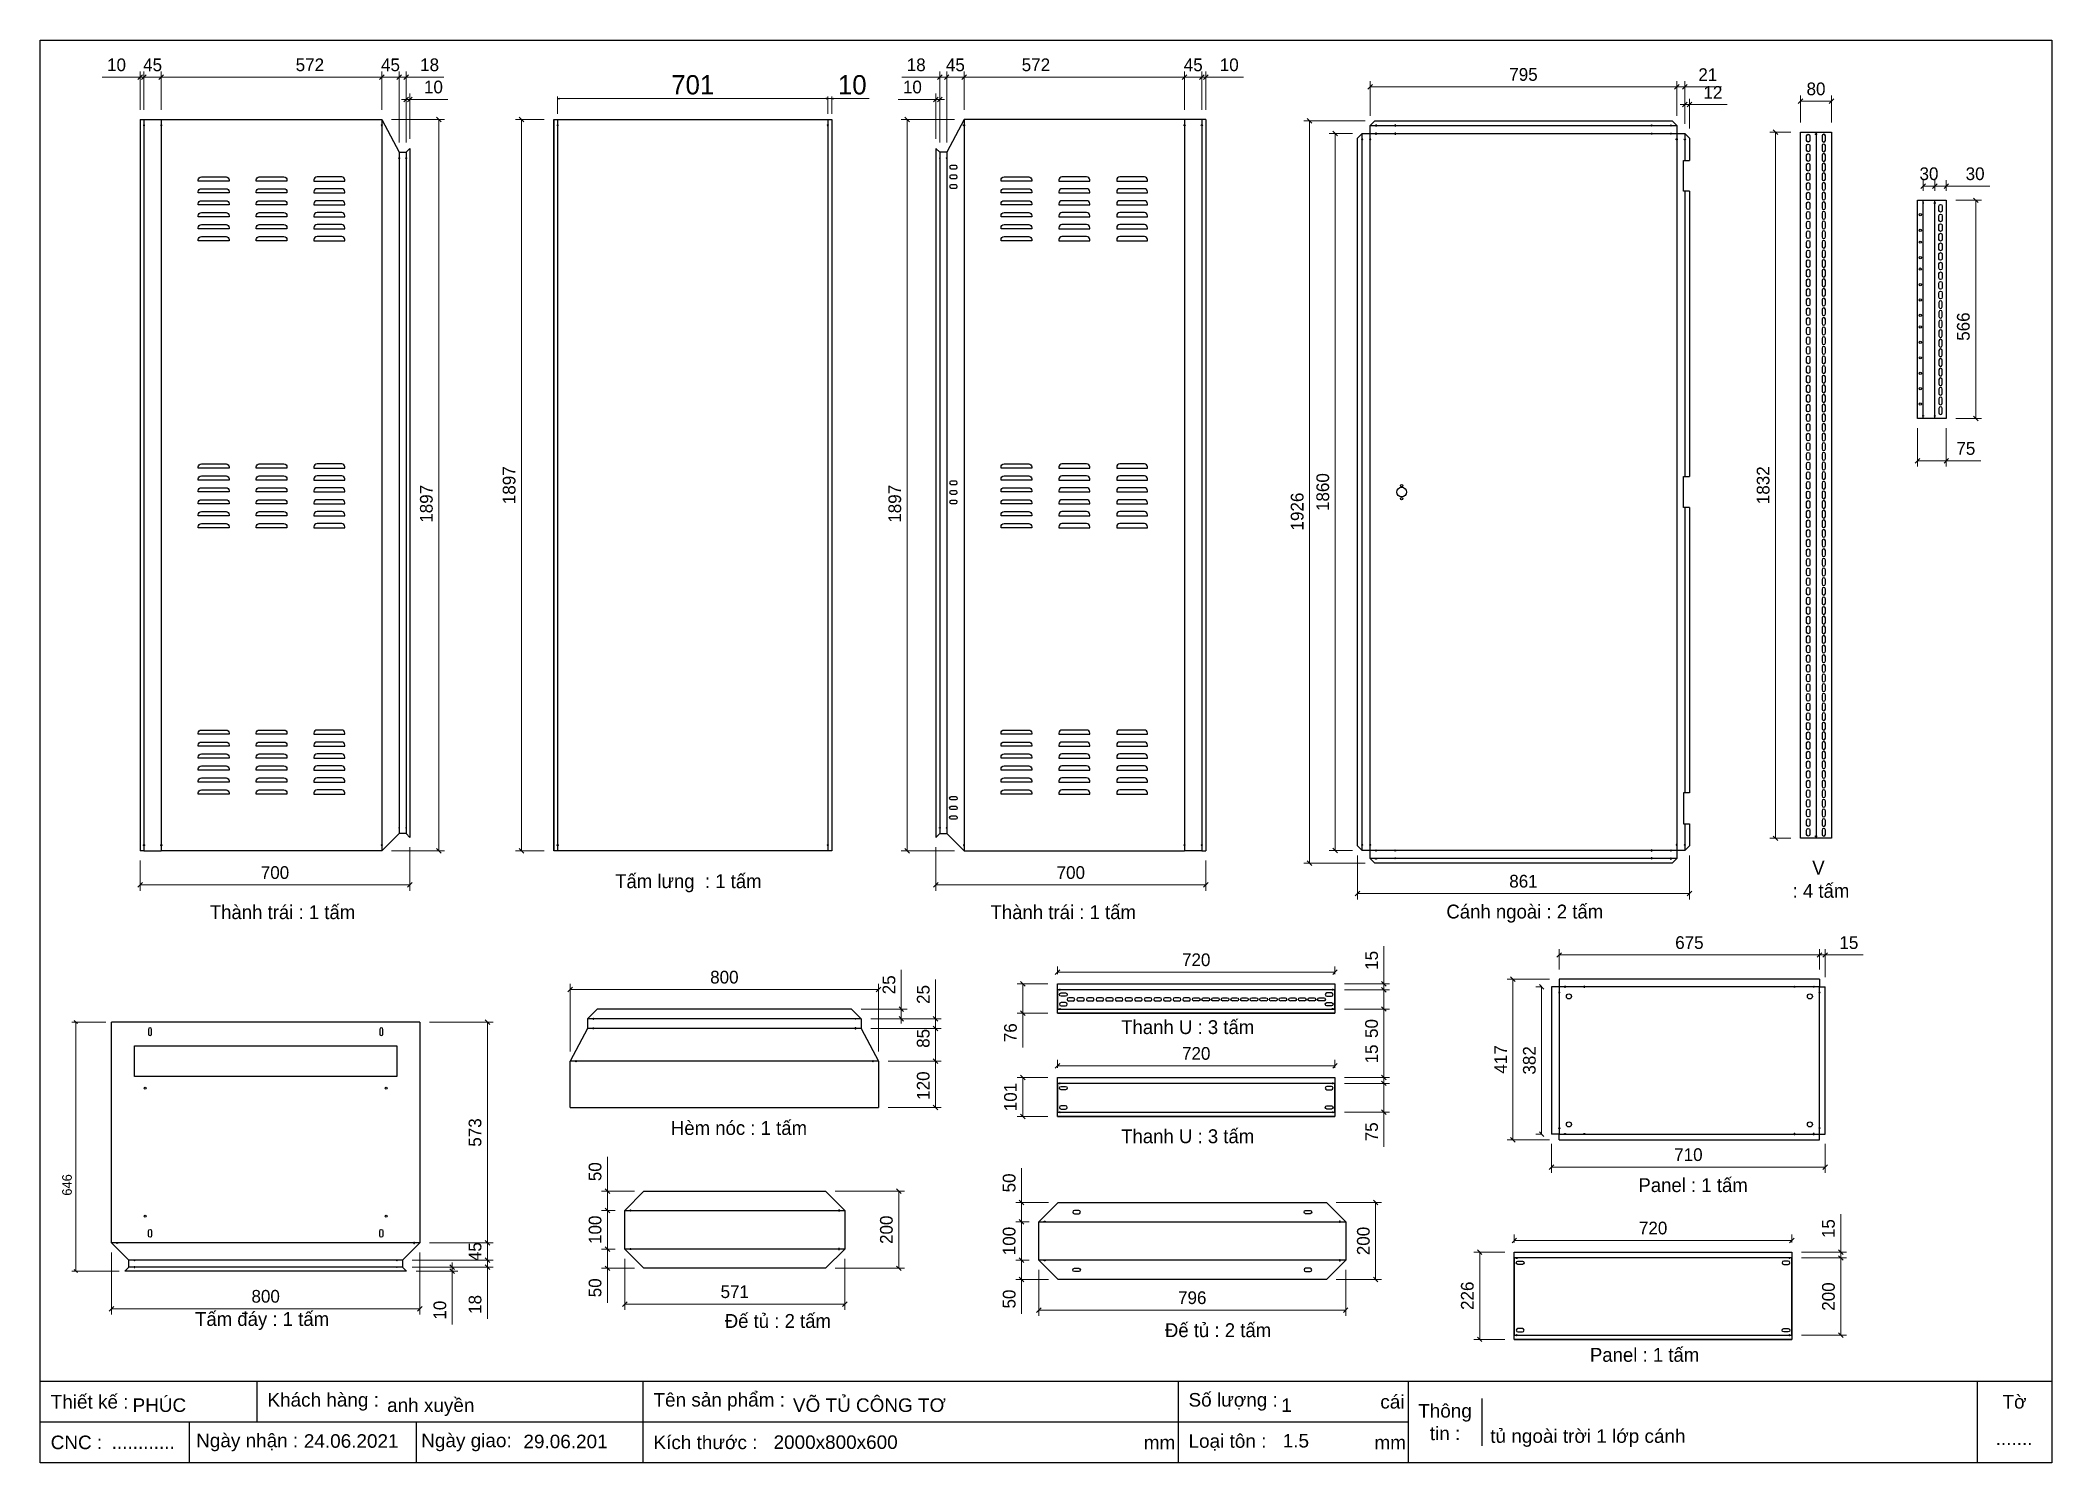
# Model space of a CAD drawing. Header units: millimetres. Extents: x 0 to 5218, y 0 to 3690.
import ezdxf

# ---------------------------------------------------------------- set-up
doc = ezdxf.new("R2010")
doc.units = ezdxf.units.MM
doc.layers.add('CNC', color=7, linetype='Continuous')
doc.layers.add('DIM', color=253, linetype='Continuous')
doc.styles.add('Arial', font='arial.ttf')
doc.dimstyles.new('CNC', dxfattribs={"dimtxt": 50, "dimasz": 5, "dimexe": 5, "dimexo": 15, "dimgap": 10, "dimtad": 1, "dimdec": 0, "dimtxsty": 'Standard', "dimblk": 'OPEN30', "dimcen": 10, "dimclrd": 5, "dimclre": 5, "dimclrt": 3, "dimazin": 3, "dimtfac": 1, "dimtdec": 0, "dimtmove": 0, "dimatfit": 3, "dimldrblk": 'ARCHTICK', "dimlwd": 9, "dimlwe": 9})
doc.dimstyles.new('Dim-25', dxfattribs={"dimtxt": 25, "dimasz": 8, "dimexe": 10, "dimexo": 15, "dimgap": 10, "dimtad": 1, "dimdec": 0, "dimtxsty": 'Standard', "dimblk": 'OBLIQUE', "dimcen": 10, "dimclrd": 5, "dimclre": 5, "dimclrt": 3, "dimazin": 3, "dimtfac": 1, "dimtdec": 0, "dimtmove": 0, "dimatfit": 3, "dimldrblk": 'OBLIQUE', "dimlwd": 9, "dimlwe": 9})
doc.dimstyles.new('Dim-33', dxfattribs={"dimtxt": 33, "dimasz": 12, "dimexe": 15, "dimexo": 25, "dimgap": 15, "dimtad": 1, "dimdec": 0, "dimtxsty": 'Standard', "dimblk": 'OBLIQUE', "dimcen": 10, "dimclrd": 5, "dimclre": 5, "dimclrt": 3, "dimazin": 3, "dimtfac": 1, "dimtdec": 0, "dimtmove": 0, "dimatfit": 3, "dimldrblk": 'OPEN30', "dimlwd": 9, "dimlwe": 9})

msp = doc.modelspace()

# ---------------------------------------------------------------- texts
at = {"color": 2, "char_height": 36, "attachment_point": 5}
for s, insert, width in [('Tấm lưng  : 1 tấm', (1681.3, 1502.9), 575), ('V\\P : 4 tấm', (4612.8, 1513.1), 775), ('Thành trái : 1 tấm', (628.5, 1427.8), 575), ('Thành trái : 1 tấm', (2653.8, 1427.8), 575), ('Cánh ngoài : 2 tấm', (3851, 1424.2), 575), ('Thanh U : 3 tấm', (2976.6, 1129.6), 775), ('Hèm nóc : 1 tấm', (1812.6, 868.1), 575), ('Thanh U : 3 tấm', (2976.6, 846.6), 775), ('Panel : 1 tấm', (4287.6, 719.8), 775), ('Tấm đáy : 1 tấm', (575.5, 367.5), 975), ('Đế tủ : 2 tấm', (1913.5, 367.5), 975), ('Đế tủ : 2 tấm', (3055.3, 343.6), 775), ('Panel : 1 tấm', (4161.8, 279.6), 775)]:
    msp.add_mtext(s, dxfattribs=dict(at, insert=insert, width=width))

# ---------------------------------------------------------------- blocks, each defined once
blk = doc.blocks.new('*D1')
at = {"color": 0, "linetype": 'ByBlock', "lineweight": -2}
for p, q in [((1039.7, 3477.9), (1027.7, 3489.9)), ((1027.7, 1592.9), (1039.7, 1580.9))]:
    blk.add_line(p, q, dxfattribs=at)
at = {"layer": 'Defpoints', "color": 0, "transparency": 16777216}
for p in [(886, 3483.9), (886, 1586.9), (1033.7, 1586.9)]:
    blk.add_point(p, dxfattribs=at)
at = {"layer": 'DIM', "color": 5, "lineweight": 9, "transparency": 16777216}
for p, q in [((911, 3483.9), (1048.7, 3483.9)), ((1033.7, 3483.9), (1033.7, 1586.9)), ((911, 1586.9), (1048.7, 1586.9))]:
    blk.add_line(p, q, dxfattribs=at)
at = {"layer": 'DIM', "color": 3, "transparency": 16777216, "insert": (1001.8, 2487.2), "char_height": 33, "attachment_point": 5, "rotation": 90}
blk.add_mtext('1897', dxfattribs=at)
blk = doc.blocks.new('_Oblique')
at = {"color": 0, "linetype": 'ByBlock', "lineweight": -2}
blk.add_line((-0.5, -0.5), (0.5, 0.5), dxfattribs=at)
blk = doc.blocks.new('_Open30')
at = {"color": 0, "linetype": 'ByBlock', "lineweight": -2}
for p, q in [((-1, 0.27), (0, 0)), ((0, 0), (-1, -0.27)), ((0, 0), (-1, 0))]:
    blk.add_line(p, q, dxfattribs=at)
blk = doc.blocks.new('*D2')
at = {"color": 0, "linetype": 'ByBlock', "lineweight": -2}
for p, q in [((320, 3599.7), (308, 3587.7)), ((880, 3587.7), (892, 3599.7))]:
    blk.add_line(p, q, dxfattribs=at)
at = {"layer": 'Defpoints', "color": 0, "transparency": 16777216}
for p in [(886, 3593.7), (314, 3483.9), (886, 3483.9)]:
    blk.add_point(p, dxfattribs=at)
at = {"layer": 'DIM', "color": 5, "lineweight": 9, "transparency": 16777216}
for p, q in [((314, 3508.9), (314, 3608.7)), ((886, 3508.9), (886, 3608.7)), ((314, 3593.7), (886, 3593.7))]:
    blk.add_line(p, q, dxfattribs=at)
at = {"layer": 'DIM', "color": 3, "transparency": 16777216, "insert": (699.5, 3625.6), "char_height": 33, "attachment_point": 5}
blk.add_mtext('572', dxfattribs=at)
blk = doc.blocks.new('*D3')
at = {"color": 0, "linetype": 'ByBlock', "lineweight": -2}
for p, q in [((892, 3599.7), (880, 3587.7)), ((925, 3587.7), (937, 3599.7))]:
    blk.add_line(p, q, dxfattribs=at)
at = {"layer": 'Defpoints', "color": 0, "transparency": 16777216}
for p in [(931, 3593.7), (886, 3483.9), (931, 3398.9)]:
    blk.add_point(p, dxfattribs=at)
at = {"layer": 'DIM', "color": 5, "lineweight": 9, "transparency": 16777216}
for p, q in [((886, 3508.9), (886, 3608.7)), ((931, 3423.9), (931, 3608.7)), ((886, 3593.7), (931, 3593.7))]:
    blk.add_line(p, q, dxfattribs=at)
at = {"layer": 'DIM', "color": 3, "transparency": 16777216, "insert": (908.5, 3625.5), "char_height": 33, "attachment_point": 5}
blk.add_mtext('45', dxfattribs=at)
blk = doc.blocks.new('*D4')
at = {"color": 0, "linetype": 'ByBlock', "lineweight": -2}
for p, q in [((925, 3587.7), (937, 3599.7)), ((955, 3599.7), (943, 3587.7))]:
    blk.add_line(p, q, dxfattribs=at)
at = {"layer": 'Defpoints', "color": 0, "transparency": 16777216}
for p in [(949, 3593.7), (931, 3398.9), (949, 3398.9)]:
    blk.add_point(p, dxfattribs=at)
at = {"layer": 'DIM', "color": 5, "lineweight": 9, "transparency": 16777216}
for p, q in [((931, 3423.9), (931, 3608.7)), ((949, 3423.9), (949, 3608.7)), ((931, 3593.7), (919, 3593.7)), ((931, 3593.7), (949, 3593.7)), ((949, 3593.7), (1047.2, 3593.7))]:
    blk.add_line(p, q, dxfattribs=at)
at = {"layer": 'DIM', "color": 3, "transparency": 16777216, "insert": (1010.1, 3625.6), "char_height": 33, "attachment_point": 5}
blk.add_mtext('18', dxfattribs=at)
blk = doc.blocks.new('*D5')
at = {"color": 0, "linetype": 'ByBlock', "lineweight": -2}
for p, q in [((275, 3599.7), (263, 3587.7)), ((308, 3587.7), (320, 3599.7))]:
    blk.add_line(p, q, dxfattribs=at)
at = {"layer": 'Defpoints', "color": 0, "transparency": 16777216}
for p in [(269, 3593.7), (269, 3483.9), (314, 3483.9)]:
    blk.add_point(p, dxfattribs=at)
at = {"layer": 'DIM', "color": 5, "lineweight": 9, "transparency": 16777216}
for p, q in [((269, 3508.9), (269, 3608.7)), ((314, 3508.9), (314, 3608.7)), ((314, 3593.7), (269, 3593.7))]:
    blk.add_line(p, q, dxfattribs=at)
at = {"layer": 'DIM', "color": 3, "transparency": 16777216, "insert": (291.5, 3625.5), "char_height": 33, "attachment_point": 5}
blk.add_mtext('45', dxfattribs=at)
blk = doc.blocks.new('*D6')
at = {"color": 0, "linetype": 'ByBlock', "lineweight": -2}
for p, q in [((253, 3587.7), (265, 3599.7)), ((275, 3599.7), (263, 3587.7))]:
    blk.add_line(p, q, dxfattribs=at)
at = {"layer": 'Defpoints', "color": 0, "transparency": 16777216}
for p in [(259, 3593.7), (259, 3483.9), (269, 3483.9)]:
    blk.add_point(p, dxfattribs=at)
at = {"layer": 'DIM', "color": 5, "lineweight": 9, "transparency": 16777216}
for p, q in [((259, 3508.9), (259, 3608.7)), ((269, 3508.9), (269, 3608.7)), ((259, 3593.7), (160.9, 3593.7)), ((269, 3593.7), (259, 3593.7)), ((269, 3593.7), (281, 3593.7))]:
    blk.add_line(p, q, dxfattribs=at)
at = {"layer": 'DIM', "color": 3, "transparency": 16777216, "insert": (197.9, 3625.6), "char_height": 33, "attachment_point": 5}
blk.add_mtext('10', dxfattribs=at)
blk = doc.blocks.new('*D7')
at = {"color": 0, "linetype": 'ByBlock', "lineweight": -2}
for p, q in [((943, 3530.1), (955, 3542.1)), ((965, 3542.1), (953, 3530.1))]:
    blk.add_line(p, q, dxfattribs=at)
at = {"layer": 'Defpoints', "color": 0, "transparency": 16777216}
for p in [(959, 3536.1), (949, 3398.9), (959, 3408.9)]:
    blk.add_point(p, dxfattribs=at)
at = {"layer": 'DIM', "color": 5, "lineweight": 9, "transparency": 16777216}
for p, q in [((949, 3423.9), (949, 3551.1)), ((959, 3433.9), (959, 3551.1)), ((949, 3536.1), (937, 3536.1)), ((949, 3536.1), (959, 3536.1)), ((959, 3536.1), (1057, 3536.1))]:
    blk.add_line(p, q, dxfattribs=at)
at = {"layer": 'DIM', "color": 3, "transparency": 16777216, "insert": (1020, 3568), "char_height": 33, "attachment_point": 5}
blk.add_mtext('10', dxfattribs=at)
blk = doc.blocks.new('f3daunguoc')
at = {"layer": 'CNC', "color": 2, "lineweight": -3}
blk.add_circle((0, 0), 1.5, dxfattribs=at)
blk = doc.blocks.new('f2dauxuoi')
at = {"layer": 'CNC', "color": 2, "lineweight": -3}
blk.add_circle((0, 0), 1, dxfattribs=at)
blk = doc.blocks.new('*D8')
at = {"color": 0, "linetype": 'ByBlock', "lineweight": -2}
for p, q in [((2328.5, 1035.6), (2316.5, 1047.6)), ((2316.5, 927.6), (2328.5, 915.6))]:
    blk.add_line(p, q, dxfattribs=at)
at = {"layer": 'Defpoints', "color": 0, "transparency": 16777216}
for p in [(2174.7, 1041.6), (2174.7, 921.6), (2322.5, 921.6)]:
    blk.add_point(p, dxfattribs=at)
at = {"layer": 'DIM', "color": 5, "lineweight": 9, "transparency": 16777216}
for p, q in [((2199.7, 1041.6), (2337.5, 1041.6)), ((2322.5, 1041.6), (2322.5, 921.6)), ((2199.7, 921.6), (2337.5, 921.6))]:
    blk.add_line(p, q, dxfattribs=at)
at = {"layer": 'DIM', "color": 3, "transparency": 16777216, "insert": (2290.7, 978.2), "char_height": 33, "attachment_point": 5, "rotation": 90}
blk.add_mtext('120', dxfattribs=at)
blk = doc.blocks.new('*D9')
at = {"color": 0, "linetype": 'ByBlock', "lineweight": -2}
for p, q in [((2328.5, 1120.6), (2316.5, 1132.6)), ((2316.5, 1047.6), (2328.5, 1035.6))]:
    blk.add_line(p, q, dxfattribs=at)
at = {"layer": 'Defpoints', "color": 0, "transparency": 16777216}
for p in [(2129.7, 1126.6), (2322.5, 1126.6), (2174.7, 1041.6)]:
    blk.add_point(p, dxfattribs=at)
at = {"layer": 'DIM', "color": 5, "lineweight": 9, "transparency": 16777216}
for p, q in [((2154.7, 1126.6), (2337.5, 1126.6)), ((2322.5, 1041.6), (2322.5, 1126.6)), ((2199.7, 1041.6), (2337.5, 1041.6))]:
    blk.add_line(p, q, dxfattribs=at)
at = {"layer": 'DIM', "color": 3, "transparency": 16777216, "insert": (2290.7, 1100.7), "char_height": 33, "attachment_point": 5, "rotation": 90}
blk.add_mtext('85', dxfattribs=at)
blk = doc.blocks.new('*D10')
at = {"color": 0, "linetype": 'ByBlock', "lineweight": -2}
for p, q in [((2316.5, 1157.6), (2328.5, 1145.6)), ((2328.5, 1120.6), (2316.5, 1132.6))]:
    blk.add_line(p, q, dxfattribs=at)
at = {"layer": 'Defpoints', "color": 0, "transparency": 16777216}
for p in [(2129.7, 1151.6), (2322.5, 1151.6), (2129.7, 1126.6)]:
    blk.add_point(p, dxfattribs=at)
at = {"layer": 'DIM', "color": 5, "lineweight": 9, "transparency": 16777216}
for p, q in [((2322.5, 1151.6), (2322.5, 1253.7)), ((2154.7, 1151.6), (2337.5, 1151.6)), ((2322.5, 1126.6), (2322.5, 1151.6)), ((2154.7, 1126.6), (2337.5, 1126.6)), ((2322.5, 1126.6), (2322.5, 1114.6))]:
    blk.add_line(p, q, dxfattribs=at)
at = {"layer": 'DIM', "color": 3, "transparency": 16777216, "insert": (2290.7, 1214.6), "char_height": 33, "attachment_point": 5, "rotation": 90}
blk.add_mtext('25', dxfattribs=at)
blk = doc.blocks.new('*D11')
at = {"color": 0, "linetype": 'ByBlock', "lineweight": -2}
for p, q in [((2227.7, 1182.6), (2239.7, 1170.6)), ((2239.7, 1145.6), (2227.7, 1157.6))]:
    blk.add_line(p, q, dxfattribs=at)
at = {"layer": 'Defpoints', "color": 0, "transparency": 16777216}
for p in [(2104.7, 1176.6), (2129.7, 1151.6), (2233.7, 1176.6)]:
    blk.add_point(p, dxfattribs=at)
at = {"layer": 'DIM', "color": 5, "lineweight": 9, "transparency": 16777216}
for p, q in [((2233.7, 1176.6), (2233.7, 1278.7)), ((2129.7, 1176.6), (2248.7, 1176.6)), ((2154.7, 1151.6), (2248.7, 1151.6)), ((2233.7, 1151.6), (2233.7, 1176.6)), ((2233.7, 1151.6), (2233.7, 1139.6))]:
    blk.add_line(p, q, dxfattribs=at)
at = {"layer": 'DIM', "color": 3, "transparency": 16777216, "insert": (2201.8, 1239.6), "char_height": 33, "attachment_point": 5, "rotation": 90}
blk.add_mtext('25', dxfattribs=at)
blk = doc.blocks.new('*D12')
at = {"color": 0, "linetype": 'ByBlock', "lineweight": -2}
for p, q in [((1380.7, 1233.5), (1368.7, 1221.5)), ((2168.7, 1221.5), (2180.7, 1233.5))]:
    blk.add_line(p, q, dxfattribs=at)
at = {"layer": 'Defpoints', "color": 0, "transparency": 16777216}
for p in [(2174.7, 1227.5), (1374.7, 1041.6), (2174.7, 1041.6)]:
    blk.add_point(p, dxfattribs=at)
at = {"layer": 'DIM', "color": 5, "lineweight": 9, "transparency": 16777216}
for p, q in [((1374.7, 1066.6), (1374.7, 1242.5)), ((1374.7, 1227.5), (2174.7, 1227.5)), ((2174.7, 1066.6), (2174.7, 1242.5))]:
    blk.add_line(p, q, dxfattribs=at)
at = {"layer": 'DIM', "color": 3, "transparency": 16777216, "insert": (1774.7, 1259.3), "char_height": 33, "attachment_point": 5}
blk.add_mtext('800', dxfattribs=at)
blk = doc.blocks.new('*D13')
at = {"color": 0, "linetype": 'ByBlock', "lineweight": -2}
for p, q in [((4260.1, 3516.7), (4272.1, 3528.7)), ((4284.1, 3528.7), (4272.1, 3516.7))]:
    blk.add_line(p, q, dxfattribs=at)
at = {"layer": 'Defpoints', "color": 0, "transparency": 16777216}
for p in [(4278.1, 3522.7), (4266.1, 3447.4), (4278.1, 3435.4)]:
    blk.add_point(p, dxfattribs=at)
at = {"layer": 'DIM', "color": 5, "lineweight": 9, "transparency": 16777216}
for p, q in [((4266.1, 3522.7), (4254.1, 3522.7)), ((4266.1, 3472.4), (4266.1, 3537.7)), ((4266.1, 3522.7), (4278.1, 3522.7)), ((4278.1, 3460.4), (4278.1, 3537.7)), ((4278.1, 3522.7), (4375.9, 3522.7))]:
    blk.add_line(p, q, dxfattribs=at)
at = {"layer": 'DIM', "color": 3, "transparency": 16777216, "insert": (4339, 3554.2), "char_height": 33, "attachment_point": 5}
blk.add_mtext('12', dxfattribs=at)
blk = doc.blocks.new('*D14')
at = {"color": 0, "linetype": 'ByBlock', "lineweight": -2}
for p, q in [((4239.1, 3562.7), (4251.1, 3574.7)), ((4272.1, 3574.7), (4260.1, 3562.7))]:
    blk.add_line(p, q, dxfattribs=at)
at = {"layer": 'Defpoints', "color": 0, "transparency": 16777216}
for p in [(4266.1, 3568.7), (4245.1, 3468.4), (4266.1, 3447.4)]:
    blk.add_point(p, dxfattribs=at)
at = {"layer": 'DIM', "color": 5, "lineweight": 9, "transparency": 16777216}
for p, q in [((4245.1, 3568.7), (4233.1, 3568.7)), ((4245.1, 3493.4), (4245.1, 3583.7)), ((4245.1, 3568.7), (4266.1, 3568.7)), ((4266.1, 3472.4), (4266.1, 3583.7)), ((4266.1, 3568.7), (4361.6, 3568.7))]:
    blk.add_line(p, q, dxfattribs=at)
at = {"layer": 'DIM', "color": 3, "transparency": 16777216, "insert": (4325.8, 3600.3), "char_height": 33, "attachment_point": 5}
blk.add_mtext('21', dxfattribs=at)
blk = doc.blocks.new('*D15')
at = {"color": 0, "linetype": 'ByBlock', "lineweight": -2}
for p, q in [((3456.1, 3574.7), (3444.1, 3562.7)), ((4239.1, 3562.7), (4251.1, 3574.7))]:
    blk.add_line(p, q, dxfattribs=at)
at = {"layer": 'Defpoints', "color": 0, "transparency": 16777216}
for p in [(3450.1, 3568.7), (3450.1, 3468.4), (4245.1, 3468.4)]:
    blk.add_point(p, dxfattribs=at)
at = {"layer": 'DIM', "color": 5, "lineweight": 9, "transparency": 16777216}
for p, q in [((3450.1, 3493.4), (3450.1, 3583.7)), ((4245.1, 3568.7), (3450.1, 3568.7)), ((4245.1, 3493.4), (4245.1, 3583.7))]:
    blk.add_line(p, q, dxfattribs=at)
at = {"layer": 'DIM', "color": 3, "transparency": 16777216, "insert": (3847.6, 3600.6), "char_height": 33, "attachment_point": 5}
blk.add_mtext('795', dxfattribs=at)
blk = doc.blocks.new('*D16')
at = {"color": 0, "linetype": 'ByBlock', "lineweight": -2}
for p, q in [((3298.7, 3474.4), (3286.7, 3486.4)), ((3286.7, 1560.9), (3298.7, 1548.9))]:
    blk.add_line(p, q, dxfattribs=at)
at = {"layer": 'Defpoints', "color": 0, "transparency": 16777216}
for p in [(3462.1, 3480.4), (3292.7, 1554.9), (3462.1, 1554.9)]:
    blk.add_point(p, dxfattribs=at)
at = {"layer": 'DIM', "color": 5, "lineweight": 9, "transparency": 16777216}
for p, q in [((3437.1, 3480.4), (3277.7, 3480.4)), ((3292.7, 3480.4), (3292.7, 1554.9)), ((3437.1, 1554.9), (3277.7, 1554.9))]:
    blk.add_line(p, q, dxfattribs=at)
at = {"layer": 'DIM', "color": 3, "transparency": 16777216, "insert": (3260.8, 2467.1), "char_height": 33, "attachment_point": 5, "rotation": 90}
blk.add_mtext('1926', dxfattribs=at)
blk = doc.blocks.new('*D17')
at = {"color": 0, "linetype": 'ByBlock', "lineweight": -2}
for p, q in [((3365, 3441.4), (3353, 3453.4)), ((3353, 1593.9), (3365, 1581.9))]:
    blk.add_line(p, q, dxfattribs=at)
at = {"layer": 'Defpoints', "color": 0, "transparency": 16777216}
for p in [(3429.1, 3447.4), (3359, 1587.9), (3429.1, 1587.9)]:
    blk.add_point(p, dxfattribs=at)
at = {"layer": 'DIM', "color": 5, "lineweight": 9, "transparency": 16777216}
for p, q in [((3404.1, 3447.4), (3344, 3447.4)), ((3359, 3447.4), (3359, 1587.9)), ((3404.1, 1587.9), (3344, 1587.9))]:
    blk.add_line(p, q, dxfattribs=at)
at = {"layer": 'DIM', "color": 3, "transparency": 16777216, "insert": (3327.1, 2517.6), "char_height": 33, "attachment_point": 5, "rotation": 90}
blk.add_mtext('1860', dxfattribs=at)
blk = doc.blocks.new('*D18')
at = {"color": 0, "linetype": 'ByBlock', "lineweight": -2}
for p, q in [((3423.1, 1482.3), (3411.1, 1470.3)), ((4272.1, 1470.3), (4284.1, 1482.3))]:
    blk.add_line(p, q, dxfattribs=at)
at = {"layer": 'Defpoints', "color": 0, "transparency": 16777216}
for p in [(3417.1, 1599.9), (4278.1, 1599.9), (4278.1, 1476.3)]:
    blk.add_point(p, dxfattribs=at)
at = {"layer": 'DIM', "color": 5, "lineweight": 9, "transparency": 16777216}
for p, q in [((3417.1, 1574.9), (3417.1, 1461.3)), ((4278.1, 1574.9), (4278.1, 1461.3)), ((3417.1, 1476.3), (4278.1, 1476.3))]:
    blk.add_line(p, q, dxfattribs=at)
at = {"layer": 'DIM', "color": 3, "transparency": 16777216, "insert": (3847.6, 1508.1), "char_height": 33, "attachment_point": 5}
blk.add_mtext('861', dxfattribs=at)
blk = doc.blocks.new('*D19')
at = {"color": 0, "linetype": 'ByBlock', "lineweight": -2}
for p, q in [((2232.9, 698.3), (2220.9, 710.3)), ((2220.9, 510.3), (2232.9, 498.3))]:
    blk.add_line(p, q, dxfattribs=at)
at = {"layer": 'Defpoints', "color": 0, "transparency": 16777216}
for p in [(2037.2, 704.3), (2037.2, 504.3), (2226.9, 504.3)]:
    blk.add_point(p, dxfattribs=at)
at = {"layer": 'DIM', "color": 5, "lineweight": 9, "transparency": 16777216}
for p, q in [((2062.2, 704.3), (2241.9, 704.3)), ((2226.9, 704.3), (2226.9, 504.3)), ((2062.2, 504.3), (2241.9, 504.3))]:
    blk.add_line(p, q, dxfattribs=at)
at = {"layer": 'DIM', "color": 3, "transparency": 16777216, "insert": (2195.1, 604.3), "char_height": 33, "attachment_point": 5, "rotation": 90}
blk.add_mtext('200', dxfattribs=at)
blk = doc.blocks.new('*D20')
at = {"color": 0, "linetype": 'ByBlock', "lineweight": -2}
for p, q in [((1522.2, 417.6), (1510.2, 405.6)), ((2081.2, 405.6), (2093.2, 417.6))]:
    blk.add_line(p, q, dxfattribs=at)
at = {"layer": 'Defpoints', "color": 0, "transparency": 16777216}
for p in [(1516.2, 554.3), (2087.2, 554.3), (2087.2, 411.6)]:
    blk.add_point(p, dxfattribs=at)
at = {"layer": 'DIM', "color": 5, "lineweight": 9, "transparency": 16777216}
for p, q in [((1516.2, 529.3), (1516.2, 396.6)), ((2087.2, 529.3), (2087.2, 396.6)), ((1516.2, 411.6), (2087.2, 411.6))]:
    blk.add_line(p, q, dxfattribs=at)
at = {"layer": 'DIM', "color": 3, "transparency": 16777216, "insert": (1801.7, 443.5), "char_height": 33, "attachment_point": 5}
blk.add_mtext('571', dxfattribs=at)
blk = doc.blocks.new('*D21')
at = {"color": 0, "linetype": 'ByBlock', "lineweight": -2}
for p, q in [((1477.2, 648.3), (1465.2, 660.3)), ((1465.2, 560.3), (1477.2, 548.3))]:
    blk.add_line(p, q, dxfattribs=at)
at = {"layer": 'Defpoints', "color": 0, "transparency": 16777216}
for p in [(1516.2, 654.3), (1471.2, 554.3), (1516.2, 554.3)]:
    blk.add_point(p, dxfattribs=at)
at = {"layer": 'DIM', "color": 5, "lineweight": 9, "transparency": 16777216}
for p, q in [((1491.2, 654.3), (1456.2, 654.3)), ((1471.2, 654.3), (1471.2, 554.3)), ((1491.2, 554.3), (1456.2, 554.3))]:
    blk.add_line(p, q, dxfattribs=at)
at = {"layer": 'DIM', "color": 3, "transparency": 16777216, "insert": (1439.4, 604.3), "char_height": 33, "attachment_point": 5, "rotation": 90}
blk.add_mtext('100', dxfattribs=at)
blk = doc.blocks.new('*D22')
at = {"color": 0, "linetype": 'ByBlock', "lineweight": -2}
for p, q in [((1477.2, 698.3), (1465.2, 710.3)), ((1465.2, 660.3), (1477.2, 648.3))]:
    blk.add_line(p, q, dxfattribs=at)
at = {"layer": 'Defpoints', "color": 0, "transparency": 16777216}
for p in [(1471.2, 704.3), (1566.2, 704.3), (1516.2, 654.3)]:
    blk.add_point(p, dxfattribs=at)
at = {"layer": 'DIM', "color": 5, "lineweight": 9, "transparency": 16777216}
for p, q in [((1471.2, 704.3), (1471.2, 793.5)), ((1541.2, 704.3), (1456.2, 704.3)), ((1471.2, 654.3), (1471.2, 704.3)), ((1491.2, 654.3), (1456.2, 654.3))]:
    blk.add_line(p, q, dxfattribs=at)
at = {"layer": 'DIM', "color": 3, "transparency": 16777216, "insert": (1439.4, 754.9), "char_height": 33, "attachment_point": 5, "rotation": 90}
blk.add_mtext('50', dxfattribs=at)
blk = doc.blocks.new('*D23')
at = {"color": 0, "linetype": 'ByBlock', "lineweight": -2}
for p, q in [((1477.2, 548.3), (1465.2, 560.3)), ((1465.2, 510.3), (1477.2, 498.3))]:
    blk.add_line(p, q, dxfattribs=at)
at = {"layer": 'Defpoints', "color": 0, "transparency": 16777216}
for p in [(1516.2, 554.3), (1471.2, 504.3), (1566.2, 504.3)]:
    blk.add_point(p, dxfattribs=at)
at = {"layer": 'DIM', "color": 5, "lineweight": 9, "transparency": 16777216}
for p, q in [((1491.2, 554.3), (1456.2, 554.3)), ((1471.2, 554.3), (1471.2, 504.3)), ((1541.2, 504.3), (1456.2, 504.3)), ((1471.2, 504.3), (1471.2, 415.2))]:
    blk.add_line(p, q, dxfattribs=at)
at = {"layer": 'DIM', "color": 3, "transparency": 16777216, "insert": (1439.4, 453.8), "char_height": 33, "attachment_point": 5, "rotation": 90}
blk.add_mtext('50', dxfattribs=at)
blk = doc.blocks.new('*D24')
at = {"color": 0, "linetype": 'ByBlock', "lineweight": -2}
for p, q in [((3470.2, 669.2), (3458.2, 681.2)), ((3458.2, 481.2), (3470.2, 469.2))]:
    blk.add_line(p, q, dxfattribs=at)
at = {"layer": 'Defpoints', "color": 0, "transparency": 16777216}
for p in [(3336.4, 675.2), (3336.4, 475.2), (3464.2, 475.2)]:
    blk.add_point(p, dxfattribs=at)
at = {"layer": 'DIM', "color": 5, "lineweight": 9, "transparency": 16777216}
for p, q in [((3361.4, 675.2), (3479.2, 675.2)), ((3464.2, 675.2), (3464.2, 475.2)), ((3361.4, 475.2), (3479.2, 475.2))]:
    blk.add_line(p, q, dxfattribs=at)
at = {"layer": 'DIM', "color": 3, "transparency": 16777216, "insert": (3432.4, 575.2), "char_height": 33, "attachment_point": 5, "rotation": 90}
blk.add_mtext('200', dxfattribs=at)
blk = doc.blocks.new('*D25')
at = {"color": 0, "linetype": 'ByBlock', "lineweight": -2}
for p, q in [((2596.4, 402.1), (2584.4, 390.1)), ((3380.4, 390.1), (3392.4, 402.1))]:
    blk.add_line(p, q, dxfattribs=at)
at = {"layer": 'Defpoints', "color": 0, "transparency": 16777216}
for p in [(2590.4, 525.2), (3386.4, 525.2), (3386.4, 396.1)]:
    blk.add_point(p, dxfattribs=at)
at = {"layer": 'DIM', "color": 5, "lineweight": 9, "transparency": 16777216}
for p, q in [((2590.4, 500.2), (2590.4, 381.1)), ((3386.4, 500.2), (3386.4, 381.1)), ((2590.4, 396.1), (3386.4, 396.1))]:
    blk.add_line(p, q, dxfattribs=at)
at = {"layer": 'DIM', "color": 3, "transparency": 16777216, "insert": (2988.4, 427.9), "char_height": 33, "attachment_point": 5}
blk.add_mtext('796', dxfattribs=at)
blk = doc.blocks.new('*D26')
at = {"color": 0, "linetype": 'ByBlock', "lineweight": -2}
for p, q in [((2551.5, 619.2), (2539.5, 631.2)), ((2539.5, 531.2), (2551.5, 519.2))]:
    blk.add_line(p, q, dxfattribs=at)
at = {"layer": 'Defpoints', "color": 0, "transparency": 16777216}
for p in [(2590.4, 625.2), (2545.5, 525.2), (2590.4, 525.2)]:
    blk.add_point(p, dxfattribs=at)
at = {"layer": 'DIM', "color": 5, "lineweight": 9, "transparency": 16777216}
for p, q in [((2565.4, 625.2), (2530.5, 625.2)), ((2545.5, 625.2), (2545.5, 525.2)), ((2565.4, 525.2), (2530.5, 525.2))]:
    blk.add_line(p, q, dxfattribs=at)
at = {"layer": 'DIM', "color": 3, "transparency": 16777216, "insert": (2513.6, 575.2), "char_height": 33, "attachment_point": 5, "rotation": 90}
blk.add_mtext('100', dxfattribs=at)
blk = doc.blocks.new('*D27')
at = {"color": 0, "linetype": 'ByBlock', "lineweight": -2}
for p, q in [((2551.5, 669.2), (2539.5, 681.2)), ((2539.5, 631.2), (2551.5, 619.2))]:
    blk.add_line(p, q, dxfattribs=at)
at = {"layer": 'Defpoints', "color": 0, "transparency": 16777216}
for p in [(2545.5, 675.2), (2640.4, 675.2), (2590.4, 625.2)]:
    blk.add_point(p, dxfattribs=at)
at = {"layer": 'DIM', "color": 5, "lineweight": 9, "transparency": 16777216}
for p, q in [((2545.5, 675.2), (2545.5, 764.4)), ((2615.4, 675.2), (2530.5, 675.2)), ((2545.5, 625.2), (2545.5, 675.2)), ((2565.4, 625.2), (2530.5, 625.2))]:
    blk.add_line(p, q, dxfattribs=at)
at = {"layer": 'DIM', "color": 3, "transparency": 16777216, "insert": (2513.6, 725.8), "char_height": 33, "attachment_point": 5, "rotation": 90}
blk.add_mtext('50', dxfattribs=at)
blk = doc.blocks.new('*D28')
at = {"color": 0, "linetype": 'ByBlock', "lineweight": -2}
for p, q in [((2551.5, 519.2), (2539.5, 531.2)), ((2539.5, 481.2), (2551.5, 469.2))]:
    blk.add_line(p, q, dxfattribs=at)
at = {"layer": 'Defpoints', "color": 0, "transparency": 16777216}
for p in [(2590.4, 525.2), (2545.5, 475.2), (2640.4, 475.2)]:
    blk.add_point(p, dxfattribs=at)
at = {"layer": 'DIM', "color": 5, "lineweight": 9, "transparency": 16777216}
for p, q in [((2565.4, 525.2), (2530.5, 525.2)), ((2545.5, 525.2), (2545.5, 475.2)), ((2615.4, 475.2), (2530.5, 475.2)), ((2545.5, 475.2), (2545.5, 386.1))]:
    blk.add_line(p, q, dxfattribs=at)
at = {"layer": 'DIM', "color": 3, "transparency": 16777216, "insert": (2513.6, 424.6), "char_height": 33, "attachment_point": 5, "rotation": 90}
blk.add_mtext('50', dxfattribs=at)
blk = doc.blocks.new('ovan8.5x20')
at = {"layer": 'CNC', "color": 2, "lineweight": -3}
for p, q in [((5.7, 4.2), (-5.8, 4.2)), ((-5.8, -4.2), (5.7, -4.2))]:
    blk.add_line(p, q, dxfattribs=at)
for centre, start, end in [((-5.8, 0), 90, 270), ((5.7, 0), 270, 90)]:
    blk.add_arc(centre, 4.25, start, end, dxfattribs=at)
blk = doc.blocks.new('*D29')
at = {"color": 0, "linetype": 'ByBlock', "lineweight": -2}
for p, q in [((265, 1504.7), (253, 1492.7)), ((953, 1492.7), (965, 1504.7))]:
    blk.add_line(p, q, dxfattribs=at)
at = {"layer": 'Defpoints', "color": 0, "ltscale": 3, "transparency": 16777216}
for p in [(959, 1621.9), (259, 1586.9), (959, 1498.7)]:
    blk.add_point(p, dxfattribs=at)
at = {"layer": 'DIM', "color": 5, "lineweight": 9, "ltscale": 3, "transparency": 16777216}
for p, q in [((959, 1596.9), (959, 1483.7)), ((259, 1561.9), (259, 1483.7)), ((259, 1498.7), (959, 1498.7))]:
    blk.add_line(p, q, dxfattribs=at)
at = {"layer": 'DIM', "color": 3, "ltscale": 3, "transparency": 16777216, "insert": (609, 1530.6), "char_height": 33, "attachment_point": 5}
blk.add_mtext('700', dxfattribs=at)
blk = doc.blocks.new('*D30')
at = {"color": 0, "linetype": 'ByBlock', "lineweight": -2}
for p, q in [((2254.7, 3477.9), (2242.7, 3489.9)), ((2242.7, 1592.9), (2254.7, 1580.9))]:
    blk.add_line(p, q, dxfattribs=at)
at = {"layer": 'Defpoints', "color": 0, "transparency": 16777216}
for p in [(2396.4, 3483.9), (2248.7, 1586.9), (2396.4, 1586.9)]:
    blk.add_point(p, dxfattribs=at)
at = {"layer": 'DIM', "color": 5, "lineweight": 9, "transparency": 16777216}
for p, q in [((2371.4, 3483.9), (2233.7, 3483.9)), ((2248.7, 3483.9), (2248.7, 1586.9)), ((2371.4, 1586.9), (2233.7, 1586.9))]:
    blk.add_line(p, q, dxfattribs=at)
at = {"layer": 'DIM', "color": 3, "transparency": 16777216, "insert": (2216.9, 2487.2), "char_height": 33, "attachment_point": 5, "rotation": 90}
blk.add_mtext('1897', dxfattribs=at)
blk = doc.blocks.new('*D31')
at = {"color": 0, "linetype": 'ByBlock', "lineweight": -2}
for p, q in [((2402.4, 3599.7), (2390.4, 3587.7)), ((2962.4, 3587.7), (2974.4, 3599.7))]:
    blk.add_line(p, q, dxfattribs=at)
at = {"layer": 'Defpoints', "color": 0, "transparency": 16777216}
for p in [(2396.4, 3593.7), (2396.4, 3483.9), (2968.4, 3483.9)]:
    blk.add_point(p, dxfattribs=at)
at = {"layer": 'DIM', "color": 5, "lineweight": 9, "transparency": 16777216}
for p, q in [((2396.4, 3508.9), (2396.4, 3608.7)), ((2968.4, 3508.9), (2968.4, 3608.7)), ((2968.4, 3593.7), (2396.4, 3593.7))]:
    blk.add_line(p, q, dxfattribs=at)
at = {"layer": 'DIM', "color": 3, "transparency": 16777216, "insert": (2582.9, 3625.6), "char_height": 33, "attachment_point": 5}
blk.add_mtext('572', dxfattribs=at)
blk = doc.blocks.new('*D32')
at = {"color": 0, "linetype": 'ByBlock', "lineweight": -2}
for p, q in [((2357.4, 3599.7), (2345.4, 3587.7)), ((2390.4, 3587.7), (2402.4, 3599.7))]:
    blk.add_line(p, q, dxfattribs=at)
at = {"layer": 'Defpoints', "color": 0, "transparency": 16777216}
for p in [(2351.4, 3593.7), (2396.4, 3483.9), (2351.4, 3398.9)]:
    blk.add_point(p, dxfattribs=at)
at = {"layer": 'DIM', "color": 5, "lineweight": 9, "transparency": 16777216}
for p, q in [((2351.4, 3423.9), (2351.4, 3608.7)), ((2396.4, 3508.9), (2396.4, 3608.7)), ((2396.4, 3593.7), (2351.4, 3593.7))]:
    blk.add_line(p, q, dxfattribs=at)
at = {"layer": 'DIM', "color": 3, "transparency": 16777216, "insert": (2373.9, 3625.5), "char_height": 33, "attachment_point": 5}
blk.add_mtext('45', dxfattribs=at)
blk = doc.blocks.new('*D33')
at = {"color": 0, "linetype": 'ByBlock', "lineweight": -2}
for p, q in [((2327.4, 3587.7), (2339.4, 3599.7)), ((2357.4, 3599.7), (2345.4, 3587.7))]:
    blk.add_line(p, q, dxfattribs=at)
at = {"layer": 'Defpoints', "color": 0, "transparency": 16777216}
for p in [(2333.4, 3593.7), (2333.4, 3398.9), (2351.4, 3398.9)]:
    blk.add_point(p, dxfattribs=at)
at = {"layer": 'DIM', "color": 5, "lineweight": 9, "transparency": 16777216}
for p, q in [((2333.4, 3423.9), (2333.4, 3608.7)), ((2351.4, 3423.9), (2351.4, 3608.7)), ((2333.4, 3593.7), (2235.2, 3593.7)), ((2351.4, 3593.7), (2333.4, 3593.7)), ((2351.4, 3593.7), (2363.4, 3593.7))]:
    blk.add_line(p, q, dxfattribs=at)
at = {"layer": 'DIM', "color": 3, "transparency": 16777216, "insert": (2272.3, 3625.6), "char_height": 33, "attachment_point": 5}
blk.add_mtext('18', dxfattribs=at)
blk = doc.blocks.new('*D34')
at = {"color": 0, "linetype": 'ByBlock', "lineweight": -2}
for p, q in [((2974.4, 3599.7), (2962.4, 3587.7)), ((3007.4, 3587.7), (3019.4, 3599.7))]:
    blk.add_line(p, q, dxfattribs=at)
at = {"layer": 'Defpoints', "color": 0, "transparency": 16777216}
for p in [(3013.4, 3593.7), (2968.4, 3483.9), (3013.4, 3483.9)]:
    blk.add_point(p, dxfattribs=at)
at = {"layer": 'DIM', "color": 5, "lineweight": 9, "transparency": 16777216}
for p, q in [((2968.4, 3508.9), (2968.4, 3608.7)), ((3013.4, 3508.9), (3013.4, 3608.7)), ((2968.4, 3593.7), (3013.4, 3593.7))]:
    blk.add_line(p, q, dxfattribs=at)
at = {"layer": 'DIM', "color": 3, "transparency": 16777216, "insert": (2990.9, 3625.5), "char_height": 33, "attachment_point": 5}
blk.add_mtext('45', dxfattribs=at)
blk = doc.blocks.new('*D35')
at = {"color": 0, "linetype": 'ByBlock', "lineweight": -2}
for p, q in [((3007.4, 3587.7), (3019.4, 3599.7)), ((3029.4, 3599.7), (3017.4, 3587.7))]:
    blk.add_line(p, q, dxfattribs=at)
at = {"layer": 'Defpoints', "color": 0, "transparency": 16777216}
for p in [(3023.4, 3593.7), (3013.4, 3483.9), (3023.4, 3483.9)]:
    blk.add_point(p, dxfattribs=at)
at = {"layer": 'DIM', "color": 5, "lineweight": 9, "transparency": 16777216}
for p, q in [((3013.4, 3508.9), (3013.4, 3608.7)), ((3023.4, 3508.9), (3023.4, 3608.7)), ((3013.4, 3593.7), (3001.4, 3593.7)), ((3013.4, 3593.7), (3023.4, 3593.7)), ((3023.4, 3593.7), (3121.5, 3593.7))]:
    blk.add_line(p, q, dxfattribs=at)
at = {"layer": 'DIM', "color": 3, "transparency": 16777216, "insert": (3084.4, 3625.6), "char_height": 33, "attachment_point": 5}
blk.add_mtext('10', dxfattribs=at)
blk = doc.blocks.new('*D36')
at = {"color": 0, "linetype": 'ByBlock', "lineweight": -2}
for p, q in [((2317.4, 3530.1), (2329.4, 3542.1)), ((2339.4, 3542.1), (2327.4, 3530.1))]:
    blk.add_line(p, q, dxfattribs=at)
at = {"layer": 'Defpoints', "color": 0, "transparency": 16777216}
for p in [(2323.4, 3536.1), (2323.4, 3408.9), (2333.4, 3398.9)]:
    blk.add_point(p, dxfattribs=at)
at = {"layer": 'DIM', "color": 5, "lineweight": 9, "transparency": 16777216}
for p, q in [((2323.4, 3433.9), (2323.4, 3551.1)), ((2333.4, 3423.9), (2333.4, 3551.1)), ((2323.4, 3536.1), (2225.3, 3536.1)), ((2333.4, 3536.1), (2323.4, 3536.1)), ((2333.4, 3536.1), (2345.4, 3536.1))]:
    blk.add_line(p, q, dxfattribs=at)
at = {"layer": 'DIM', "color": 3, "transparency": 16777216, "insert": (2262.4, 3568), "char_height": 33, "attachment_point": 5}
blk.add_mtext('10', dxfattribs=at)
blk = doc.blocks.new('*D37')
at = {"color": 0, "linetype": 'ByBlock', "lineweight": -2}
for p, q in [((2329.4, 1504.7), (2317.4, 1492.7)), ((3017.4, 1492.7), (3029.4, 1504.7))]:
    blk.add_line(p, q, dxfattribs=at)
at = {"layer": 'Defpoints', "color": 0, "ltscale": 3, "transparency": 16777216}
for p in [(2323.4, 1621.9), (3023.4, 1586.9), (2323.4, 1498.7)]:
    blk.add_point(p, dxfattribs=at)
at = {"layer": 'DIM', "color": 5, "lineweight": 9, "ltscale": 3, "transparency": 16777216}
for p, q in [((2323.4, 1596.9), (2323.4, 1483.7)), ((3023.4, 1561.9), (3023.4, 1483.7)), ((3023.4, 1498.7), (2323.4, 1498.7))]:
    blk.add_line(p, q, dxfattribs=at)
at = {"layer": 'DIM', "color": 3, "ltscale": 3, "transparency": 16777216, "insert": (2673.4, 1530.6), "char_height": 33, "attachment_point": 5}
blk.add_mtext('700', dxfattribs=at)
blk = doc.blocks.new('ovan')
at = {"color": 2}
for p, q in [((14.8, 8.5), (3.3, 8.5)), ((3.3, 0), (14.8, 0))]:
    blk.add_line(p, q, dxfattribs=at)
for centre, start, end in [((3.3, 4.3), 90, 270), ((14.8, 4.3), 270, 90)]:
    blk.add_arc(centre, 4.25, start, end, dxfattribs=at)
blk = doc.blocks.new('*D38')
at = {"color": 5, "lineweight": 9, "ltscale": 3, "transparency": 16777216}
for p, q in [((2038.1, 3538.2), (2033.1, 3538.2)), ((2043.1, 3498.9), (2043.1, 3543.2)), ((2043.1, 3538.2), (2053.1, 3538.2)), ((2053.1, 3498.9), (2053.1, 3543.2)), ((2058.1, 3538.2), (2149.9, 3538.2))]:
    blk.add_line(p, q, dxfattribs=at)
at = {"color": 0, "linetype": 'ByBlock', "lineweight": -2}
for p, q in [((2038.1, 3539.5), (2043.1, 3538.2)), ((2043.1, 3538.2), (2038.1, 3536.8)), ((2043.1, 3538.2), (2038.1, 3538.2)), ((2053.1, 3538.2), (2058.1, 3539.5)), ((2058.1, 3536.8), (2053.1, 3538.2)), ((2053.1, 3538.2), (2058.1, 3538.2))]:
    blk.add_line(p, q, dxfattribs=at)
at = {"layer": 'Defpoints', "color": 0, "ltscale": 3, "transparency": 16777216}
for p in [(2053.1, 3538.2), (2043.1, 3483.9), (2053.1, 3483.9)]:
    blk.add_point(p, dxfattribs=at)
at = {"color": 3, "ltscale": 3, "transparency": 16777216, "insert": (2106.5, 3573.7), "char_height": 50, "attachment_point": 5}
blk.add_mtext('10', dxfattribs=at)
blk = doc.blocks.new('_ArchTick')
at = {"color": 0, "const_width": 0.15}
blk.add_lwpolyline([(-0.5, -0.5), (0.5, 0.5)], dxfattribs=at)
blk = doc.blocks.new('*D39')
at = {"color": 5, "lineweight": 9, "ltscale": 3, "transparency": 16777216}
for p, q in [((1342.1, 3498.9), (1342.1, 3543.2)), ((2038.1, 3538.2), (1347.1, 3538.2)), ((2043.1, 3498.9), (2043.1, 3543.2))]:
    blk.add_line(p, q, dxfattribs=at)
at = {"color": 0, "linetype": 'ByBlock', "lineweight": -2}
for p, q in [((1342.1, 3538.2), (1347.1, 3539.5)), ((1347.1, 3536.8), (1342.1, 3538.2)), ((1342.1, 3538.2), (1347.1, 3538.2)), ((2038.1, 3539.5), (2043.1, 3538.2)), ((2043.1, 3538.2), (2038.1, 3536.8)), ((2043.1, 3538.2), (2038.1, 3538.2))]:
    blk.add_line(p, q, dxfattribs=at)
at = {"layer": 'Defpoints', "color": 0, "ltscale": 3, "transparency": 16777216}
for p in [(1342.1, 3538.2), (1342.1, 3483.9), (2043.1, 3483.9)]:
    blk.add_point(p, dxfattribs=at)
at = {"color": 3, "ltscale": 3, "transparency": 16777216, "insert": (1692.6, 3573.7), "char_height": 50, "attachment_point": 5}
blk.add_mtext('701', dxfattribs=at)
blk = doc.blocks.new('*D40')
at = {"color": 0, "linetype": 'ByBlock', "lineweight": -2}
for p, q in [((1254.3, 3477.9), (1242.3, 3489.9)), ((1242.3, 1592.9), (1254.3, 1580.9))]:
    blk.add_line(p, q, dxfattribs=at)
at = {"layer": 'Defpoints', "color": 0, "transparency": 16777216}
for p in [(1332.1, 3483.9), (1248.3, 1586.9), (1332.1, 1586.9)]:
    blk.add_point(p, dxfattribs=at)
at = {"layer": 'DIM', "color": 5, "lineweight": 9, "transparency": 16777216}
for p, q in [((1307.1, 3483.9), (1233.3, 3483.9)), ((1248.3, 3483.9), (1248.3, 1586.9)), ((1307.1, 1586.9), (1233.3, 1586.9))]:
    blk.add_line(p, q, dxfattribs=at)
at = {"layer": 'DIM', "color": 3, "transparency": 16777216, "insert": (1216.5, 2535.4), "char_height": 33, "attachment_point": 5, "rotation": 90}
blk.add_mtext('1897', dxfattribs=at)
blk = doc.blocks.new('*D41')
at = {"color": 0, "linetype": 'ByBlock', "lineweight": -2}
for p, q in [((190.8, 405.6), (178.8, 393.6)), ((978.8, 393.6), (990.8, 405.6))]:
    blk.add_line(p, q, dxfattribs=at)
at = {"layer": 'Defpoints', "color": 0, "transparency": 16777216}
for p in [(184.8, 570.1), (984.8, 570.1), (184.8, 399.6)]:
    blk.add_point(p, dxfattribs=at)
at = {"layer": 'DIM', "color": 5, "lineweight": 9, "transparency": 16777216}
for p, q in [((184.8, 545.1), (184.8, 384.6)), ((984.8, 545.1), (984.8, 384.6)), ((984.8, 399.6), (184.8, 399.6))]:
    blk.add_line(p, q, dxfattribs=at)
at = {"layer": 'DIM', "color": 3, "transparency": 16777216, "insert": (584.8, 431.5), "char_height": 33, "attachment_point": 5}
blk.add_mtext('800', dxfattribs=at)
blk = doc.blocks.new('*D42')
at = {"color": 0, "linetype": 'ByBlock', "lineweight": -2}
for p, q in [((1165.9, 1137.1), (1153.9, 1149.1)), ((1153.9, 576.1), (1165.9, 564.1))]:
    blk.add_line(p, q, dxfattribs=at)
at = {"layer": 'Defpoints', "color": 0, "transparency": 16777216}
for p in [(984.8, 1143.1), (984.8, 570.1), (1159.9, 570.1)]:
    blk.add_point(p, dxfattribs=at)
at = {"layer": 'DIM', "color": 5, "lineweight": 9, "transparency": 16777216}
for p, q in [((1009.8, 1143.1), (1174.9, 1143.1)), ((1159.9, 1143.1), (1159.9, 570.1)), ((1009.8, 570.1), (1174.9, 570.1))]:
    blk.add_line(p, q, dxfattribs=at)
at = {"layer": 'DIM', "color": 3, "transparency": 16777216, "insert": (1128, 856.6), "char_height": 33, "attachment_point": 5, "rotation": 90}
blk.add_mtext('573', dxfattribs=at)
blk = doc.blocks.new('*D43')
at = {"color": 0, "linetype": 'ByBlock', "lineweight": -2}
for p, q in [((1165.9, 564.1), (1153.9, 576.1)), ((1153.9, 531.1), (1165.9, 519.1))]:
    blk.add_line(p, q, dxfattribs=at)
at = {"layer": 'Defpoints', "color": 0, "transparency": 16777216}
for p in [(939.8, 525.1), (984.8, 570.1), (1159.9, 525.1)]:
    blk.add_point(p, dxfattribs=at)
at = {"layer": 'DIM', "color": 5, "lineweight": 9, "transparency": 16777216}
for p, q in [((964.8, 525.1), (1174.9, 525.1)), ((1009.8, 570.1), (1174.9, 570.1)), ((1159.9, 570.1), (1159.9, 525.1))]:
    blk.add_line(p, q, dxfattribs=at)
at = {"layer": 'DIM', "color": 3, "transparency": 16777216, "insert": (1128.1, 547.6), "char_height": 33, "attachment_point": 5, "rotation": 90}
blk.add_mtext('45', dxfattribs=at)
blk = doc.blocks.new('*D44')
at = {"color": 0, "linetype": 'ByBlock', "lineweight": -2}
for p, q in [((1153.9, 531.1), (1165.9, 519.1)), ((1165.9, 501.1), (1153.9, 513.1))]:
    blk.add_line(p, q, dxfattribs=at)
at = {"layer": 'Defpoints', "color": 0, "transparency": 16777216}
for p in [(939.8, 525.1), (939.8, 507.1), (1159.9, 507.1)]:
    blk.add_point(p, dxfattribs=at)
at = {"layer": 'DIM', "color": 5, "lineweight": 9, "transparency": 16777216}
for p, q in [((964.8, 525.1), (1174.9, 525.1)), ((1159.9, 525.1), (1159.9, 537.1)), ((1159.9, 525.1), (1159.9, 507.1)), ((964.8, 507.1), (1174.9, 507.1)), ((1159.9, 507.1), (1159.9, 373.5))]:
    blk.add_line(p, q, dxfattribs=at)
at = {"layer": 'DIM', "color": 3, "transparency": 16777216, "insert": (1128.1, 410.6), "char_height": 33, "attachment_point": 5, "rotation": 90}
blk.add_mtext('18', dxfattribs=at)
blk = doc.blocks.new('*D45')
at = {"color": 0, "linetype": 'ByBlock', "lineweight": -2}
for p, q in [((1062.7, 513.1), (1074.7, 501.1)), ((1074.7, 491.1), (1062.7, 503.1))]:
    blk.add_line(p, q, dxfattribs=at)
at = {"layer": 'Defpoints', "color": 0, "transparency": 16777216}
for p in [(939.8, 507.1), (949.8, 497.1), (1068.7, 497.1)]:
    blk.add_point(p, dxfattribs=at)
at = {"layer": 'DIM', "color": 5, "lineweight": 9, "transparency": 16777216}
for p, q in [((964.8, 507.1), (1083.7, 507.1)), ((974.8, 497.1), (1083.7, 497.1)), ((1068.7, 507.1), (1068.7, 519.1)), ((1068.7, 507.1), (1068.7, 497.1)), ((1068.7, 497.1), (1068.7, 358.7))]:
    blk.add_line(p, q, dxfattribs=at)
at = {"layer": 'DIM', "color": 3, "transparency": 16777216, "insert": (1036.8, 395.7), "char_height": 33, "attachment_point": 5, "rotation": 90}
blk.add_mtext('10', dxfattribs=at)
blk = doc.blocks.new('*D46')
at = {"color": 0, "linetype": 'ByBlock', "lineweight": -2}
for p, q in [((96.4, 1139.1), (88.4, 1147.1)), ((88.4, 501.1), (96.4, 493.1))]:
    blk.add_line(p, q, dxfattribs=at)
at = {"layer": 'Defpoints', "color": 0, "transparency": 16777216}
for p in [(184.8, 1143.1), (92.4, 497.1), (219.8, 497.1)]:
    blk.add_point(p, dxfattribs=at)
at = {"layer": 'DIM', "color": 5, "lineweight": 9, "transparency": 16777216}
for p, q in [((169.8, 1143.1), (82.4, 1143.1)), ((92.4, 1143.1), (92.4, 497.1)), ((204.8, 497.1), (82.4, 497.1))]:
    blk.add_line(p, q, dxfattribs=at)
at = {"layer": 'DIM', "color": 3, "transparency": 16777216, "insert": (69.6, 720.6), "char_height": 25, "attachment_point": 5, "rotation": 90}
blk.add_mtext('646', dxfattribs=at)
blk = doc.blocks.new('*D47')
at = {"color": 0, "linetype": 'ByBlock', "lineweight": -2}
for p, q in [((3829.9, 582.8), (3817.9, 570.8)), ((4537.9, 570.8), (4549.9, 582.8))]:
    blk.add_line(p, q, dxfattribs=at)
at = {"layer": 'Defpoints', "color": 0, "ltscale": 3, "transparency": 16777216}
for p in [(4543.9, 576.8), (3823.9, 546.1), (4543.9, 546.1)]:
    blk.add_point(p, dxfattribs=at)
at = {"layer": 'DIM', "color": 5, "lineweight": 9, "ltscale": 3, "transparency": 16777216}
for p, q in [((3823.9, 571.1), (3823.9, 591.8)), ((3823.9, 576.8), (4543.9, 576.8)), ((4543.9, 571.1), (4543.9, 591.8))]:
    blk.add_line(p, q, dxfattribs=at)
at = {"layer": 'DIM', "color": 3, "ltscale": 3, "transparency": 16777216, "insert": (4183.9, 608.6), "char_height": 33, "attachment_point": 5}
blk.add_mtext('720', dxfattribs=at)
blk = doc.blocks.new('*D48')
at = {"color": 0, "linetype": 'ByBlock', "lineweight": -2}
for p, q in [((3740, 540.1), (3728, 552.1)), ((3728, 326.1), (3740, 314.1))]:
    blk.add_line(p, q, dxfattribs=at)
at = {"layer": 'Defpoints', "color": 0, "ltscale": 3, "transparency": 16777216}
for p in [(3823.9, 546.1), (3734, 320.1), (3823.9, 320.1)]:
    blk.add_point(p, dxfattribs=at)
at = {"layer": 'DIM', "color": 5, "lineweight": 9, "ltscale": 3, "transparency": 16777216}
for p, q in [((3798.9, 546.1), (3719, 546.1)), ((3734, 546.1), (3734, 320.1)), ((3798.9, 320.1), (3719, 320.1))]:
    blk.add_line(p, q, dxfattribs=at)
at = {"layer": 'DIM', "color": 3, "ltscale": 3, "transparency": 16777216, "insert": (3702.1, 433.1), "char_height": 33, "attachment_point": 5, "rotation": 90}
blk.add_mtext('226', dxfattribs=at)
blk = doc.blocks.new('*D49')
at = {"color": 0, "linetype": 'ByBlock', "lineweight": -2}
for p, q in [((4664.7, 552.1), (4676.7, 540.1)), ((4676.7, 525.1), (4664.7, 537.1))]:
    blk.add_line(p, q, dxfattribs=at)
at = {"layer": 'Defpoints', "color": 0, "ltscale": 3, "transparency": 16777216}
for p in [(4543.9, 546.1), (4543.9, 531.1), (4670.7, 546.1)]:
    blk.add_point(p, dxfattribs=at)
at = {"layer": 'DIM', "color": 5, "lineweight": 9, "ltscale": 3, "transparency": 16777216}
for p, q in [((4670.7, 546.1), (4670.7, 644.6)), ((4568.9, 546.1), (4685.7, 546.1)), ((4568.9, 531.1), (4685.7, 531.1)), ((4670.7, 531.1), (4670.7, 546.1)), ((4670.7, 531.1), (4670.7, 519.1))]:
    blk.add_line(p, q, dxfattribs=at)
at = {"layer": 'DIM', "color": 3, "ltscale": 3, "transparency": 16777216, "insert": (4638.8, 607.3), "char_height": 33, "attachment_point": 5, "rotation": 90}
blk.add_mtext('15', dxfattribs=at)
blk = doc.blocks.new('*D50')
at = {"color": 0, "linetype": 'ByBlock', "lineweight": -2}
for p, q in [((4676.7, 525.1), (4664.7, 537.1)), ((4664.7, 337.1), (4676.7, 325.1))]:
    blk.add_line(p, q, dxfattribs=at)
at = {"layer": 'Defpoints', "color": 0, "ltscale": 3, "transparency": 16777216}
for p in [(4543.9, 531.1), (4543.9, 331.1), (4670.7, 331.1)]:
    blk.add_point(p, dxfattribs=at)
at = {"layer": 'DIM', "color": 5, "lineweight": 9, "ltscale": 3, "transparency": 16777216}
for p, q in [((4568.9, 531.1), (4685.7, 531.1)), ((4670.7, 531.1), (4670.7, 331.1)), ((4568.9, 331.1), (4685.7, 331.1))]:
    blk.add_line(p, q, dxfattribs=at)
at = {"layer": 'DIM', "color": 3, "ltscale": 3, "transparency": 16777216, "insert": (4638.8, 431.1), "char_height": 33, "attachment_point": 5, "rotation": 90}
blk.add_mtext('200', dxfattribs=at)
blk = doc.blocks.new('*D51')
at = {"color": 0, "linetype": 'ByBlock', "lineweight": -2}
for p, q in [((2644.7, 1035.7), (2632.7, 1023.7)), ((3352.7, 1023.7), (3364.7, 1035.7))]:
    blk.add_line(p, q, dxfattribs=at)
at = {"layer": 'Defpoints', "color": 0, "ltscale": 3, "transparency": 16777216}
for p in [(2638.7, 999.1), (3358.7, 1029.7), (3358.7, 999.1)]:
    blk.add_point(p, dxfattribs=at)
at = {"layer": 'DIM', "color": 5, "lineweight": 9, "ltscale": 3, "transparency": 16777216}
for p, q in [((2638.7, 1024.1), (2638.7, 1044.7)), ((3358.7, 1024.1), (3358.7, 1044.7)), ((2638.7, 1029.7), (3358.7, 1029.7))]:
    blk.add_line(p, q, dxfattribs=at)
at = {"layer": 'DIM', "color": 3, "ltscale": 3, "transparency": 16777216, "insert": (2998.7, 1061.5), "char_height": 33, "attachment_point": 5}
blk.add_mtext('720', dxfattribs=at)
blk = doc.blocks.new('*D52')
at = {"color": 0, "linetype": 'ByBlock', "lineweight": -2}
for p, q in [((2554.8, 993.1), (2542.8, 1005.1)), ((2542.8, 904.1), (2554.8, 892.1))]:
    blk.add_line(p, q, dxfattribs=at)
at = {"layer": 'Defpoints', "color": 0, "ltscale": 3, "transparency": 16777216}
for p in [(2638.7, 999.1), (2548.8, 898.1), (2638.7, 898.1)]:
    blk.add_point(p, dxfattribs=at)
at = {"layer": 'DIM', "color": 5, "lineweight": 9, "ltscale": 3, "transparency": 16777216}
for p, q in [((2613.7, 999.1), (2533.8, 999.1)), ((2548.8, 999.1), (2548.8, 898.1)), ((2613.7, 898.1), (2533.8, 898.1))]:
    blk.add_line(p, q, dxfattribs=at)
at = {"layer": 'DIM', "color": 3, "ltscale": 3, "transparency": 16777216, "insert": (2517, 948.6), "char_height": 33, "attachment_point": 5, "rotation": 90}
blk.add_mtext('101', dxfattribs=at)
blk = doc.blocks.new('*D53')
at = {"color": 0, "linetype": 'ByBlock', "lineweight": -2}
for p, q in [((3479.5, 1005.1), (3491.5, 993.1)), ((3491.5, 978.1), (3479.5, 990.1))]:
    blk.add_line(p, q, dxfattribs=at)
at = {"layer": 'Defpoints', "color": 0, "ltscale": 3, "transparency": 16777216}
for p in [(3358.7, 999.1), (3485.5, 999.1), (3358.7, 984.1)]:
    blk.add_point(p, dxfattribs=at)
at = {"layer": 'DIM', "color": 5, "lineweight": 9, "ltscale": 3, "transparency": 16777216}
for p, q in [((3485.5, 999.1), (3485.5, 1097.5)), ((3383.7, 999.1), (3500.5, 999.1)), ((3485.5, 984.1), (3485.5, 999.1)), ((3383.7, 984.1), (3500.5, 984.1)), ((3485.5, 984.1), (3485.5, 972.1))]:
    blk.add_line(p, q, dxfattribs=at)
at = {"layer": 'DIM', "color": 3, "ltscale": 3, "transparency": 16777216, "insert": (3453.7, 1060.3), "char_height": 33, "attachment_point": 5, "rotation": 90}
blk.add_mtext('15', dxfattribs=at)
blk = doc.blocks.new('*D54')
at = {"color": 0, "linetype": 'ByBlock', "lineweight": -2}
for p, q in [((3491.5, 978.1), (3479.5, 990.1)), ((3479.5, 915.1), (3491.5, 903.1))]:
    blk.add_line(p, q, dxfattribs=at)
at = {"layer": 'Defpoints', "color": 0, "ltscale": 3, "transparency": 16777216}
for p in [(3358.7, 984.1), (3358.7, 909.1), (3485.5, 909.1)]:
    blk.add_point(p, dxfattribs=at)
at = {"layer": 'DIM', "color": 5, "lineweight": 9, "ltscale": 3, "transparency": 16777216}
for p, q in [((3383.7, 984.1), (3500.5, 984.1)), ((3485.5, 984.1), (3485.5, 909.1)), ((3383.7, 909.1), (3500.5, 909.1)), ((3485.5, 909.1), (3485.5, 819.8))]:
    blk.add_line(p, q, dxfattribs=at)
at = {"layer": 'DIM', "color": 3, "ltscale": 3, "transparency": 16777216, "insert": (3453.7, 858.4), "char_height": 33, "attachment_point": 5, "rotation": 90}
blk.add_mtext('75', dxfattribs=at)
blk = doc.blocks.new('*D55')
at = {"color": 0, "linetype": 'ByBlock', "lineweight": -2}
for p, q in [((2644.7, 1278.5), (2632.7, 1266.5)), ((3352.7, 1266.5), (3364.7, 1278.5))]:
    blk.add_line(p, q, dxfattribs=at)
at = {"layer": 'Defpoints', "color": 0, "ltscale": 3, "transparency": 16777216}
for p in [(3358.7, 1272.5), (2638.7, 1241.9), (3358.7, 1241.9)]:
    blk.add_point(p, dxfattribs=at)
at = {"layer": 'DIM', "color": 5, "lineweight": 9, "ltscale": 3, "transparency": 16777216}
for p, q in [((2638.7, 1266.9), (2638.7, 1287.5)), ((2638.7, 1272.5), (3358.7, 1272.5)), ((3358.7, 1266.9), (3358.7, 1287.5))]:
    blk.add_line(p, q, dxfattribs=at)
at = {"layer": 'DIM', "color": 3, "ltscale": 3, "transparency": 16777216, "insert": (2998.7, 1304.4), "char_height": 33, "attachment_point": 5}
blk.add_mtext('720', dxfattribs=at)
blk = doc.blocks.new('*D56')
at = {"color": 0, "linetype": 'ByBlock', "lineweight": -2}
for p, q in [((2554.8, 1235.9), (2542.8, 1247.9)), ((2542.8, 1171.9), (2554.8, 1159.9))]:
    blk.add_line(p, q, dxfattribs=at)
at = {"layer": 'Defpoints', "color": 0, "ltscale": 3, "transparency": 16777216}
for p in [(2638.7, 1241.9), (2548.8, 1165.9), (2638.7, 1165.9)]:
    blk.add_point(p, dxfattribs=at)
at = {"layer": 'DIM', "color": 5, "lineweight": 9, "ltscale": 3, "transparency": 16777216}
for p, q in [((2613.7, 1241.9), (2533.8, 1241.9)), ((2548.8, 1241.9), (2548.8, 1165.9)), ((2613.7, 1165.9), (2533.8, 1165.9)), ((2548.8, 1165.9), (2548.8, 1076.9))]:
    blk.add_line(p, q, dxfattribs=at)
at = {"layer": 'DIM', "color": 3, "ltscale": 3, "transparency": 16777216, "insert": (2517, 1115.4), "char_height": 33, "attachment_point": 5, "rotation": 90}
blk.add_mtext('76', dxfattribs=at)
blk = doc.blocks.new('*D57')
at = {"color": 0, "linetype": 'ByBlock', "lineweight": -2}
for p, q in [((3479.5, 1247.9), (3491.5, 1235.9)), ((3491.5, 1220.9), (3479.5, 1232.9))]:
    blk.add_line(p, q, dxfattribs=at)
at = {"layer": 'Defpoints', "color": 0, "ltscale": 3, "transparency": 16777216}
for p in [(3358.7, 1241.9), (3358.7, 1226.9), (3485.5, 1241.9)]:
    blk.add_point(p, dxfattribs=at)
at = {"layer": 'DIM', "color": 5, "lineweight": 9, "ltscale": 3, "transparency": 16777216}
for p, q in [((3485.5, 1241.9), (3485.5, 1340.3)), ((3383.7, 1241.9), (3500.5, 1241.9)), ((3383.7, 1226.9), (3500.5, 1226.9)), ((3485.5, 1226.9), (3485.5, 1241.9)), ((3485.5, 1226.9), (3485.5, 1214.9))]:
    blk.add_line(p, q, dxfattribs=at)
at = {"layer": 'DIM', "color": 3, "ltscale": 3, "transparency": 16777216, "insert": (3453.7, 1303.1), "char_height": 33, "attachment_point": 5, "rotation": 90}
blk.add_mtext('15', dxfattribs=at)
blk = doc.blocks.new('*D58')
at = {"color": 0, "linetype": 'ByBlock', "lineweight": -2}
for p, q in [((3491.5, 1220.9), (3479.5, 1232.9)), ((3479.5, 1182.9), (3491.5, 1170.9))]:
    blk.add_line(p, q, dxfattribs=at)
at = {"layer": 'Defpoints', "color": 0, "ltscale": 3, "transparency": 16777216}
for p in [(3358.7, 1226.9), (3358.7, 1176.9), (3485.5, 1176.9)]:
    blk.add_point(p, dxfattribs=at)
at = {"layer": 'DIM', "color": 5, "lineweight": 9, "ltscale": 3, "transparency": 16777216}
for p, q in [((3383.7, 1226.9), (3500.5, 1226.9)), ((3485.5, 1226.9), (3485.5, 1176.9)), ((3383.7, 1176.9), (3500.5, 1176.9)), ((3485.5, 1176.9), (3485.5, 1087.7))]:
    blk.add_line(p, q, dxfattribs=at)
at = {"layer": 'DIM', "color": 3, "ltscale": 3, "transparency": 16777216, "insert": (3453.7, 1126.3), "char_height": 33, "attachment_point": 5, "rotation": 90}
blk.add_mtext('50', dxfattribs=at)
blk = doc.blocks.new('*D59')
at = {"color": 0, "linetype": 'ByBlock', "lineweight": -2}
for p, q in [((4572.5, 3537.4), (4560.5, 3525.4)), ((4640.5, 3525.4), (4652.5, 3537.4))]:
    blk.add_line(p, q, dxfattribs=at)
at = {"layer": 'Defpoints', "color": 0, "ltscale": 3, "transparency": 16777216}
for p in [(4646.5, 3531.4), (4566.5, 3451.1), (4646.5, 3451.1)]:
    blk.add_point(p, dxfattribs=at)
at = {"layer": 'DIM', "color": 5, "lineweight": 9, "ltscale": 3, "transparency": 16777216}
for p, q in [((4566.5, 3476.1), (4566.5, 3546.4)), ((4566.5, 3531.4), (4646.5, 3531.4)), ((4646.5, 3476.1), (4646.5, 3546.4))]:
    blk.add_line(p, q, dxfattribs=at)
at = {"layer": 'DIM', "color": 3, "ltscale": 3, "transparency": 16777216, "insert": (4606.5, 3563.2), "char_height": 33, "attachment_point": 5}
blk.add_mtext('80', dxfattribs=at)
blk = doc.blocks.new('*D60')
at = {"color": 0, "linetype": 'ByBlock', "lineweight": -2}
for p, q in [((4507.4, 3445.1), (4495.4, 3457.1)), ((4495.4, 1625.6), (4507.4, 1613.6))]:
    blk.add_line(p, q, dxfattribs=at)
at = {"layer": 'Defpoints', "color": 0, "ltscale": 3, "transparency": 16777216}
for p in [(4566.5, 3451.1), (4501.4, 1619.6), (4566.5, 1619.6)]:
    blk.add_point(p, dxfattribs=at)
at = {"layer": 'DIM', "color": 5, "lineweight": 9, "ltscale": 3, "transparency": 16777216}
for p, q in [((4541.5, 3451.1), (4486.4, 3451.1)), ((4501.4, 3451.1), (4501.4, 1619.6)), ((4541.5, 1619.6), (4486.4, 1619.6))]:
    blk.add_line(p, q, dxfattribs=at)
at = {"layer": 'DIM', "color": 3, "ltscale": 3, "transparency": 16777216, "insert": (4469.5, 2535.4), "char_height": 33, "attachment_point": 5, "rotation": 90}
blk.add_mtext('1832', dxfattribs=at)
blk = doc.blocks.new('*D61')
at = {"color": 0, "linetype": 'ByBlock', "lineweight": -2}
for p, q in [((5026.7, 3268.3), (5014.7, 3280.3)), ((5014.7, 2714.3), (5026.7, 2702.3))]:
    blk.add_line(p, q, dxfattribs=at)
at = {"layer": 'Defpoints', "color": 0, "transparency": 16777216}
for p in [(4944.5, 3274.3), (4944.5, 2708.3), (5020.7, 2708.3)]:
    blk.add_point(p, dxfattribs=at)
at = {"layer": 'DIM', "color": 5, "lineweight": 9, "transparency": 16777216}
for p, q in [((4969.5, 3274.3), (5035.7, 3274.3)), ((5020.7, 3274.3), (5020.7, 2708.3)), ((4969.5, 2708.3), (5035.7, 2708.3))]:
    blk.add_line(p, q, dxfattribs=at)
at = {"layer": 'DIM', "color": 3, "transparency": 16777216, "insert": (4988.8, 2946.8), "char_height": 33, "attachment_point": 5, "rotation": 90}
blk.add_mtext('566', dxfattribs=at)
blk = doc.blocks.new('*D62')
at = {"color": 0, "linetype": 'ByBlock', "lineweight": -2}
for p, q in [((4875.5, 2604.7), (4863.5, 2592.7)), ((4938.5, 2592.7), (4950.5, 2604.7))]:
    blk.add_line(p, q, dxfattribs=at)
at = {"layer": 'Defpoints', "color": 0, "transparency": 16777216}
for p in [(4869.5, 2708.3), (4944.5, 2708.3), (4944.5, 2598.7)]:
    blk.add_point(p, dxfattribs=at)
at = {"layer": 'DIM', "color": 5, "lineweight": 9, "transparency": 16777216}
for p, q in [((4869.5, 2683.3), (4869.5, 2583.7)), ((4944.5, 2683.3), (4944.5, 2583.7)), ((4869.5, 2598.7), (4944.5, 2598.7)), ((4944.5, 2598.7), (5033.7, 2598.7))]:
    blk.add_line(p, q, dxfattribs=at)
at = {"layer": 'DIM', "color": 3, "transparency": 16777216, "insert": (4995.1, 2630.5), "char_height": 33, "attachment_point": 5}
blk.add_mtext('75', dxfattribs=at)
blk = doc.blocks.new('*D63')
at = {"color": 0, "linetype": 'ByBlock', "lineweight": -2}
for p, q in [((4890.5, 3317.2), (4878.5, 3305.2)), ((4908.5, 3305.2), (4920.5, 3317.2))]:
    blk.add_line(p, q, dxfattribs=at)
at = {"layer": 'Defpoints', "color": 0, "transparency": 16777216}
for p in [(4914.5, 3311.2), (4884.5, 3274.3), (4914.5, 3274.3)]:
    blk.add_point(p, dxfattribs=at)
at = {"layer": 'DIM', "color": 5, "lineweight": 9, "transparency": 16777216}
for p, q in [((4884.5, 3299.3), (4884.5, 3326.2)), ((4884.5, 3311.2), (4914.5, 3311.2)), ((4914.5, 3299.3), (4914.5, 3326.2))]:
    blk.add_line(p, q, dxfattribs=at)
at = {"layer": 'DIM', "color": 3, "transparency": 16777216, "insert": (4899.5, 3343.1), "char_height": 33, "attachment_point": 5}
blk.add_mtext('30', dxfattribs=at)
blk = doc.blocks.new('*D64')
at = {"color": 0, "linetype": 'ByBlock', "lineweight": -2}
for p, q in [((4920.5, 3317.2), (4908.5, 3305.2)), ((4938.5, 3305.2), (4950.5, 3317.2))]:
    blk.add_line(p, q, dxfattribs=at)
at = {"layer": 'Defpoints', "color": 0, "transparency": 16777216}
for p in [(4944.5, 3311.2), (4914.5, 3274.3), (4944.5, 3274.3)]:
    blk.add_point(p, dxfattribs=at)
at = {"layer": 'DIM', "color": 5, "lineweight": 9, "transparency": 16777216}
for p, q in [((4914.5, 3299.3), (4914.5, 3326.2)), ((4914.5, 3311.2), (4944.5, 3311.2)), ((4944.5, 3299.3), (4944.5, 3326.2)), ((4944.5, 3311.2), (5057.8, 3311.2))]:
    blk.add_line(p, q, dxfattribs=at)
at = {"layer": 'DIM', "color": 3, "transparency": 16777216, "insert": (5019.2, 3343.1), "char_height": 33, "attachment_point": 5}
blk.add_mtext('30', dxfattribs=at)
blk = doc.blocks.new('*D65')
at = {"color": 5, "lineweight": 9, "ltscale": 3, "transparency": 16777216}
for p, q in [((4615.5, 1317), (4603.5, 1317)), ((4615.5, 1279.6), (4615.5, 1332)), ((4615.5, 1317), (4630.5, 1317)), ((4630.5, 1259.6), (4630.5, 1332)), ((4630.5, 1317), (4728.9, 1317))]:
    blk.add_line(p, q, dxfattribs=at)
at = {"color": 0, "linetype": 'ByBlock', "lineweight": -2}
for p, q in [((4609.5, 1311), (4621.5, 1323)), ((4636.5, 1323), (4624.5, 1311))]:
    blk.add_line(p, q, dxfattribs=at)
at = {"layer": 'Defpoints', "color": 0, "ltscale": 3, "transparency": 16777216}
for p in [(4630.5, 1317), (4615.5, 1254.6), (4630.5, 1234.6)]:
    blk.add_point(p, dxfattribs=at)
at = {"color": 3, "ltscale": 3, "transparency": 16777216, "insert": (4691.7, 1348.9), "char_height": 33, "attachment_point": 5}
blk.add_mtext('15', dxfattribs=at)
blk = doc.blocks.new('*D66')
at = {"color": 0, "linetype": 'ByBlock', "lineweight": -2}
for p, q in [((3946.5, 1323), (3934.5, 1311)), ((4609.5, 1311), (4621.5, 1323))]:
    blk.add_line(p, q, dxfattribs=at)
at = {"color": 5, "lineweight": 9, "ltscale": 3, "transparency": 16777216}
for p, q in [((3940.5, 1279.6), (3940.5, 1332)), ((4615.5, 1317), (3940.5, 1317)), ((4615.5, 1279.6), (4615.5, 1332))]:
    blk.add_line(p, q, dxfattribs=at)
at = {"layer": 'Defpoints', "color": 0, "ltscale": 3, "transparency": 16777216}
for p in [(3940.5, 1317), (3940.5, 1254.6), (4615.5, 1254.6)]:
    blk.add_point(p, dxfattribs=at)
at = {"color": 3, "ltscale": 3, "transparency": 16777216, "insert": (4278, 1348.9), "char_height": 33, "attachment_point": 5}
blk.add_mtext('675', dxfattribs=at)
blk = doc.blocks.new('*D67')
at = {"color": 5, "lineweight": 9, "ltscale": 3, "transparency": 16777216}
for p, q in [((3915.5, 1254.6), (3805, 1254.6)), ((3820, 1254.6), (3820, 837.6)), ((3915.5, 837.6), (3805, 837.6))]:
    blk.add_line(p, q, dxfattribs=at)
at = {"color": 0, "linetype": 'ByBlock', "lineweight": -2}
for p, q in [((3826, 1248.6), (3814, 1260.6)), ((3814, 843.6), (3826, 831.6))]:
    blk.add_line(p, q, dxfattribs=at)
at = {"layer": 'Defpoints', "color": 0, "ltscale": 3, "transparency": 16777216}
for p in [(3940.5, 1254.6), (3820, 837.6), (3940.5, 837.6)]:
    blk.add_point(p, dxfattribs=at)
at = {"color": 3, "ltscale": 3, "transparency": 16777216, "insert": (3788.5, 1046.1), "char_height": 33, "attachment_point": 5, "rotation": 90}
blk.add_mtext('417', dxfattribs=at)
blk = doc.blocks.new('*D68')
at = {"color": 5, "lineweight": 9, "ltscale": 3, "transparency": 16777216}
for p, q in [((3895.5, 1234.6), (3879.8, 1234.6)), ((3894.8, 1234.6), (3894.8, 852.6)), ((3895.5, 852.6), (3879.8, 852.6))]:
    blk.add_line(p, q, dxfattribs=at)
at = {"color": 0, "linetype": 'ByBlock', "lineweight": -2}
for p, q in [((3900.8, 1228.6), (3888.8, 1240.6)), ((3888.8, 858.6), (3900.8, 846.6))]:
    blk.add_line(p, q, dxfattribs=at)
at = {"layer": 'Defpoints', "color": 0, "ltscale": 3, "transparency": 16777216}
for p in [(3920.5, 1234.6), (3894.8, 852.6), (3920.5, 852.6)]:
    blk.add_point(p, dxfattribs=at)
at = {"color": 3, "ltscale": 3, "transparency": 16777216, "insert": (3863, 1043.6), "char_height": 33, "attachment_point": 5, "rotation": 90}
blk.add_mtext('382', dxfattribs=at)
blk = doc.blocks.new('*D69')
at = {"color": 5, "lineweight": 9, "ltscale": 3, "transparency": 16777216}
for p, q in [((3920.5, 827.6), (3920.5, 752)), ((4630.5, 827.6), (4630.5, 752)), ((3920.5, 767), (4630.5, 767))]:
    blk.add_line(p, q, dxfattribs=at)
at = {"color": 0, "linetype": 'ByBlock', "lineweight": -2}
for p, q in [((3926.5, 773), (3914.5, 761)), ((4624.5, 761), (4636.5, 773))]:
    blk.add_line(p, q, dxfattribs=at)
at = {"layer": 'Defpoints', "color": 0, "ltscale": 3, "transparency": 16777216}
for p in [(3920.5, 852.6), (4630.5, 852.6), (4630.5, 767)]:
    blk.add_point(p, dxfattribs=at)
at = {"color": 3, "ltscale": 3, "transparency": 16777216, "insert": (4275.5, 798.9), "char_height": 33, "attachment_point": 5}
blk.add_mtext('710', dxfattribs=at)
blk = doc.blocks.new('KHUNG CHUẨN')
at = {"color": 7}
for p, q in [((19889.2, -28535.2), (16919.2, -28535.2)), ((17239.2, -28535.2), (17239.2, -28595.2)), ((17809.2, -28535.2), (17809.2, -28655.2)), ((18599.2, -28535.2), (18599.2, -28655.2)), ((18939.2, -28535.2), (18939.2, -28655.2)), ((19779.2, -28535.2), (19779.2, -28655.2)), ((19047.6, -28560.2), (19047.6, -28630.2)), ((18939.2, -28595.2), (16919.2, -28595.2)), ((17139.2, -28595.2), (17139.2, -28655.2)), ((17474.2, -28595.2), (17474.2, -28655.2))]:
    blk.add_line(p, q, dxfattribs=at)
blk.add_lwpolyline([(16919.2, -26555.2), (19889.2, -26555.2), (19889.2, -28655.2), (16919.2, -28655.2)], close=True, dxfattribs=at)
at = {"color": 2, "char_height": 20, "style": 'Arial'}
for s, insert, width, attachment_point in [('  Thiết kế :', (16919.2, -28565.2), 917.634, 4), ('  Khách hàng :', (17239.2, -28565.2), 917.634, 4), ('  Tên sản phẩm :', (17809.2, -28565.2), 917.634, 4), ('  Số lượng :', (18599.2, -28565.2), 917.634, 4), ('cái', (18897.9, -28565.2), 63.517, 4), ('Thông\\Ptin :', (18993.4, -28595.2), 108.311, 5), ('Tờ', (19834.2, -28565.2), 110, 5), ('  CNC :', (16919.2, -28625.2), 917.634, 4), ('  Ngày nhận :', (17134, -28625.2), 556.651, 4), ('  Ngày giao:', (17466.3, -28625.2), 556.651, 4), ('  Kích thước :', (17809.2, -28625.2), 917.634, 4), ('mm', (18548.6, -28625.2), 73.831, 4), ('  Loại tôn :', (18599.2, -28625.2), 917.634, 4), ('mm', (18889.2, -28625.2), 917.634, 4)]:
    blk.add_mtext(s, dxfattribs=dict(at, insert=insert, width=width, attachment_point=attachment_point))
at = {"color": 3, "style": 'Arial'}
for tag, p in [('#01', (17055.6, -28580.1)), ('#02', (17431.4, -28580.1)), ('#03', (18030.6, -28580.1)), ('#08', (18751.7, -28580.1)), ('#10', (19064.8, -28580.1)), ('#04', (17024.8, -28634.6)), ('#05', (17308.5, -28633)), ('#06', (17632.7, -28633.7)), ('#07', (18002, -28634.7)), ('#09', (18753.8, -28632.6)), ('#11', (19060.3, -28625.7)), ('#12', (19806.5, -28628.9))]:
    blk.add_attdef(tag, p, '', height=20, dxfattribs=at)

# ---------------------------------------------------------------- dimensions: what is measured, and where the dimension line sits
at = {"ltscale": 3}
for base, p1, p2, dimstyle, picture, middle in [((1342.1, 3538.2), (2043.1, 3483.9), (1342.1, 3483.9), 'CNC', '*D39', (1692.6, 3573.7)), ((2053.1, 3538.2), (2043.1, 3483.9), (2053.1, 3483.9), 'CNC', '*D38', (2106.5, 3573.7)), ((3940.5, 1317), (4615.5, 1254.6), (3940.5, 1254.6), 'Dim-33', '*D66', (4278, 1348.9)), ((4630.5, 1317), (4615.5, 1254.6), (4630.5, 1234.6), 'Dim-33', '*D65', (4691.7, 1348.9)), ((4630.5, 767), (3920.5, 852.6), (4630.5, 852.6), 'Dim-33', '*D69', (4275.5, 798.9))]:
    dim = msp.add_linear_dim(base=base, p1=p1, p2=p2, dimstyle=dimstyle, dxfattribs=at)
    dim.commit()
    dim.dimension.update_dxf_attribs({"geometry": picture, "text_midpoint": middle})
for base, p1, p2, picture, middle in [((3820, 837.6), (3940.5, 1254.6), (3940.5, 837.6), '*D67', (3788.5, 1046.1)), ((3894.8, 852.6), (3920.5, 1234.6), (3920.5, 852.6), '*D68', (3863, 1043.6))]:
    dim = msp.add_linear_dim(base=base, p1=p1, p2=p2, angle=90, dimstyle='Dim-33', dxfattribs=at)
    dim.commit()
    dim.dimension.update_dxf_attribs({"geometry": picture, "text_midpoint": middle})
at = {"layer": 'DIM', "color": 7}
for base, p1, p2, picture, middle in [((259, 3593.7), (269, 3483.9), (259, 3483.9), '*D6', (197.9, 3593.7)), ((269, 3593.7), (314, 3483.9), (269, 3483.9), '*D5', (291.5, 3593.7)), ((886, 3593.7), (314, 3483.9), (886, 3483.9), '*D2', (699.5, 3593.7)), ((931, 3593.7), (886, 3483.9), (931, 3398.9), '*D3', (908.5, 3593.7)), ((4914.5, 3311.2), (4884.5, 3274.3), (4914.5, 3274.3), '*D63', (4899.5, 3311.2)), ((4944.5, 3311.2), (4914.5, 3274.3), (4944.5, 3274.3), '*D64', (5019.2, 3311.2))]:
    dim = msp.add_linear_dim(base=base, p1=p1, p2=p2, dimstyle='Dim-33', dxfattribs=at)
    dim.commit()
    dim.dimension.update_dxf_attribs({"geometry": picture, "text_midpoint": middle, "dimtype": 160})
for base, p1, p2, picture, middle in [((949, 3593.7), (931, 3398.9), (949, 3398.9), '*D4', (1010.1, 3625.6)), ((959, 3536.1), (949, 3398.9), (959, 3408.9), '*D7', (1020, 3568)), ((4944.5, 2598.7), (4869.5, 2708.3), (4944.5, 2708.3), '*D62', (4995.1, 2630.5)), ((184.8, 399.6), (984.8, 570.1), (184.8, 570.1), '*D41', (584.8, 431.5)), ((2087.2, 411.6), (1516.2, 554.3), (2087.2, 554.3), '*D20', (1801.7, 443.5)), ((3386.4, 396.1), (2590.4, 525.2), (3386.4, 525.2), '*D25', (2988.4, 427.9))]:
    dim = msp.add_linear_dim(base=base, p1=p1, p2=p2, dimstyle='Dim-33', dxfattribs=at)
    dim.commit()
    dim.dimension.update_dxf_attribs({"geometry": picture, "text_midpoint": middle})
for base, p1, p2, angle, picture, middle in [((2333.4, 3593.7), (2351.4, 3398.9), (2333.4, 3398.9), 180, '*D33', (2272.3, 3625.6)), ((2323.4, 3536.1), (2333.4, 3398.9), (2323.4, 3408.9), 180, '*D36', (2262.4, 3568)), ((1248.3, 1586.9), (1332.1, 3483.9), (1332.1, 1586.9), 90, '*D40', (1216.5, 2535.4)), ((1471.2, 704.3), (1516.2, 654.3), (1566.2, 704.3), 90, '*D22', (1439.4, 754.9)), ((2545.5, 675.2), (2590.4, 625.2), (2640.4, 675.2), 90, '*D27', (2513.6, 725.8)), ((2226.9, 504.3), (2037.2, 704.3), (2037.2, 504.3), 90, '*D19', (2195.1, 604.3)), ((3464.2, 475.2), (3336.4, 675.2), (3336.4, 475.2), 90, '*D24', (3432.4, 575.2)), ((1471.2, 554.3), (1516.2, 654.3), (1516.2, 554.3), 90, '*D21', (1439.4, 604.3)), ((2545.5, 525.2), (2590.4, 625.2), (2590.4, 525.2), 90, '*D26', (2513.6, 575.2)), ((1471.2, 504.3), (1516.2, 554.3), (1566.2, 504.3), 90, '*D23', (1439.4, 453.8)), ((2545.5, 475.2), (2590.4, 525.2), (2640.4, 475.2), 90, '*D28', (2513.6, 424.6))]:
    dim = msp.add_linear_dim(base=base, p1=p1, p2=p2, angle=angle, dimstyle='Dim-33', dxfattribs=at)
    dim.commit()
    dim.dimension.update_dxf_attribs({"geometry": picture, "text_midpoint": middle})
for base, p1, p2, angle, picture, middle in [((2351.4, 3593.7), (2396.4, 3483.9), (2351.4, 3398.9), 180, '*D32', (2373.9, 3593.7)), ((2396.4, 3593.7), (2968.4, 3483.9), (2396.4, 3483.9), 180, '*D31', (2582.9, 3593.7)), ((3013.4, 3593.7), (2968.4, 3483.9), (3013.4, 3483.9), 180, '*D34', (2990.9, 3593.7)), ((3023.4, 3593.7), (3013.4, 3483.9), (3023.4, 3483.9), 180, '*D35', (3084.4, 3593.7)), ((1033.7, 1586.9), (886, 3483.9), (886, 1586.9), 90, '*D1', (1033.7, 2487.2)), ((2248.7, 1586.9), (2396.4, 3483.9), (2396.4, 1586.9), 90, '*D30', (2248.7, 2487.2)), ((5020.7, 2708.3), (4944.5, 3274.3), (4944.5, 2708.3), 90, '*D61', (5020.7, 2946.8)), ((2233.7, 1176.6), (2129.7, 1151.6), (2104.7, 1176.6), 270, '*D11', (2233.7, 1239.6)), ((2322.5, 1151.6), (2129.7, 1126.6), (2129.7, 1151.6), 270, '*D10', (2322.5, 1214.6)), ((1159.9, 570.1), (984.8, 1143.1), (984.8, 570.1), 270, '*D42', (1159.9, 856.6)), ((2322.5, 1126.6), (2174.7, 1041.6), (2129.7, 1126.6), 270, '*D9', (2322.5, 1100.7)), ((2322.5, 921.6), (2174.7, 1041.6), (2174.7, 921.6), 270, '*D8', (2322.5, 978.2)), ((1159.9, 525.1), (984.8, 570.1), (939.8, 525.1), 270, '*D43', (1159.9, 547.6)), ((1159.9, 507.1), (939.8, 525.1), (939.8, 507.1), 270, '*D44', (1159.9, 410.6)), ((1068.7, 497.1), (939.8, 507.1), (949.8, 497.1), 270, '*D45', (1068.7, 395.7))]:
    dim = msp.add_linear_dim(base=base, p1=p1, p2=p2, angle=angle, dimstyle='Dim-33', dxfattribs=at)
    dim.commit()
    dim.dimension.update_dxf_attribs({"geometry": picture, "text_midpoint": middle, "dimtype": 160})
at = {"layer": 'DIM'}
for base, p1, p2, picture, middle in [((3450.1, 3568.7), (4245.1, 3468.4), (3450.1, 3468.4), '*D15', (3847.6, 3600.6)), ((4266.1, 3568.7), (4245.1, 3468.4), (4266.1, 3447.4), '*D14', (4325.8, 3600.3)), ((4278.1, 3522.7), (4266.1, 3447.4), (4278.1, 3435.4), '*D13', (4339, 3554.2)), ((4278.1, 1476.3), (3417.1, 1599.9), (4278.1, 1599.9), '*D18', (3847.6, 1508.1)), ((2174.7, 1227.5), (1374.7, 1041.6), (2174.7, 1041.6), '*D12', (1774.7, 1259.3))]:
    dim = msp.add_linear_dim(base=base, p1=p1, p2=p2, dimstyle='Dim-33', dxfattribs=at)
    dim.commit()
    dim.dimension.update_dxf_attribs({"geometry": picture, "text_midpoint": middle})
at = {"layer": 'DIM', "ltscale": 3}
for base, p1, p2, picture, middle in [((4646.5, 3531.4), (4566.5, 3451.1), (4646.5, 3451.1), '*D59', (4606.5, 3563.2)), ((959, 1498.7), (259, 1586.9), (959, 1621.9), '*D29', (609, 1530.6)), ((3358.7, 1272.5), (2638.7, 1241.9), (3358.7, 1241.9), '*D55', (2998.7, 1304.4)), ((3358.7, 1029.7), (2638.7, 999.1), (3358.7, 999.1), '*D51', (2998.7, 1061.5)), ((4543.9, 576.8), (3823.9, 546.1), (4543.9, 546.1), '*D47', (4183.9, 608.6))]:
    dim = msp.add_linear_dim(base=base, p1=p1, p2=p2, dimstyle='Dim-33', dxfattribs=at)
    dim.commit()
    dim.dimension.update_dxf_attribs({"geometry": picture, "text_midpoint": middle})
at = {"layer": 'DIM'}
for base, p1, p2, dimstyle, picture, middle in [((3292.6835815, 1554.8913268), (3462.092437, 3480.3913268), (3462.092437, 1554.8913268), 'Dim-33', '*D16', (3292.6835815, 2467.1285996)), ((92.4, 497.1), (184.8, 1143.1), (219.8, 497.1), 'Dim-25', '*D46', (92.4, 720.6))]:
    dim = msp.add_linear_dim(base=base, p1=p1, p2=p2, angle=90, dimstyle=dimstyle, dxfattribs=at)
    dim.commit()
    dim.dimension.update_dxf_attribs({"geometry": picture, "text_midpoint": middle, "dimtype": 160})
dim = msp.add_linear_dim(base=(3358.9877363, 1587.8913268), p1=(3429.092437, 3447.3913268), p2=(3429.092437, 1587.8913268), angle=90, dimstyle='Dim-33', dxfattribs=at)
dim.commit()
dim.dimension.update_dxf_attribs({"geometry": '*D17', "text_midpoint": (3327.1388277, 2517.6413268)})
at = {"layer": 'DIM', "ltscale": 3}
for base, p1, p2, angle, picture, middle in [((4501.3605648, 1619.6413268), (4566.4887734, 3451.1413268), (4566.4887734, 1619.6413268), 90, '*D60', (4469.5004011, 2535.3913268)), ((2323.4, 1498.7), (3023.4, 1586.9), (2323.4, 1621.9), 180, '*D37', (2673.4, 1530.6)), ((3485.5, 1241.9), (3358.7, 1226.9), (3358.7, 1241.9), 90, '*D57', (3453.7, 1303.1)), ((2548.8, 1165.9), (2638.7, 1241.9), (2638.7, 1165.9), 90, '*D56', (2517, 1115.4)), ((3485.5, 1176.9), (3358.7, 1226.9), (3358.7, 1176.9), 90, '*D58', (3453.7, 1126.3)), ((3485.5, 999.1), (3358.7, 984.1), (3358.7, 999.1), 90, '*D53', (3453.7, 1060.3)), ((2548.8, 898.1), (2638.7, 999.1), (2638.7, 898.1), 90, '*D52', (2517, 948.6)), ((3485.5, 909.1), (3358.7, 984.1), (3358.7, 909.1), 90, '*D54', (3453.7, 858.4)), ((4670.7, 546.1), (4543.9, 531.1), (4543.9, 546.1), 90, '*D49', (4638.8, 607.3)), ((3734, 320.1), (3823.9, 546.1), (3823.9, 320.1), 90, '*D48', (3702.1, 433.1)), ((4670.7, 331.1), (4543.9, 531.1), (4543.9, 331.1), 90, '*D50', (4638.8, 431.1))]:
    dim = msp.add_linear_dim(base=base, p1=p1, p2=p2, angle=angle, dimstyle='Dim-33', dxfattribs=at)
    dim.commit()
    dim.dimension.update_dxf_attribs({"geometry": picture, "text_midpoint": middle})

# ---------------------------------------------------------------- linework, layer by layer
at = {"color": 7}
for p, q in [((259, 3483.9), (259, 1586.9)), ((269, 3483.9), (269, 1586.9)), ((269, 3483.9), (314, 3483.9)), ((314, 3483.9), (314, 1586.9)), ((886, 3483.9), (886, 1586.9)), ((886, 3483.9), (931, 3398.9)), ((1332.1, 3483.9), (1332.1, 1586.9)), ((1342.1, 3483.9), (1342.1, 1586.9)), ((2043.1, 3483.9), (2043.1, 1586.9)), ((2053.1, 3483.9), (2053.1, 1586.9)), ((2396.4, 3483.9), (2351.4, 3398.9)), ((2396.4, 3483.9), (2396.4, 1586.9)), ((2968.4, 3483.9), (2968.4, 1586.9)), ((3013.4, 3483.9), (2968.4, 3483.9)), ((3013.4, 3483.9), (3013.4, 1586.9)), ((3023.4, 3483.9), (3023.4, 1586.9)), ((4606.5, 3451.1), (4606.5, 1619.6)), ((931, 3398.9), (949, 3398.9)), ((931, 3398.9), (931, 1631.9)), ((949, 3398.9), (959, 3408.9)), ((949, 3398.9), (949, 1631.9)), ((959, 3408.9), (959, 1621.9)), ((2323.4, 3408.9), (2323.4, 1621.9)), ((2333.4, 3398.9), (2323.4, 3408.9)), ((2351.4, 3398.9), (2333.4, 3398.9)), ((2333.4, 3398.9), (2333.4, 1631.9)), ((2351.4, 3398.9), (2351.4, 1631.9)), ((4869.5, 3274.3), (4944.5, 3274.3)), ((4869.5, 2708.3), (4869.5, 3274.3)), ((4884.5, 2708.3), (4884.5, 3274.3)), ((4914.5, 2708.3), (4914.5, 3274.3)), ((4944.5, 3274.3), (4944.5, 2708.3)), ((4944.5, 2708.3), (4869.5, 2708.3)), ((886, 1586.9), (931, 1631.9)), ((949, 1631.9), (931, 1631.9)), ((959, 1621.9), (949, 1631.9)), ((2323.4, 1621.9), (2333.4, 1631.9)), ((2333.4, 1631.9), (2351.4, 1631.9)), ((2396.4, 1586.9), (2351.4, 1631.9)), ((269, 1586.9), (314, 1586.9)), ((3013.4, 1586.9), (2968.4, 1586.9)), ((1419.7, 1151.6), (1444.7, 1176.6)), ((2129.7, 1151.6), (1419.7, 1151.6)), ((2104.7, 1176.6), (1444.7, 1176.6)), ((2129.7, 1151.6), (2104.7, 1176.6)), ((984.8, 1143.1), (184.8, 1143.1)), ((1419.7, 1126.6), (1374.7, 1041.6)), ((2129.7, 1126.6), (1419.7, 1126.6)), ((2129.7, 1126.6), (2174.7, 1041.6)), ((2174.7, 1041.6), (1374.7, 1041.6)), ((1516.2, 654.3), (1566.2, 704.3)), ((1566.2, 704.3), (2037.2, 704.3)), ((2037.2, 704.3), (2087.2, 654.3)), ((1516.2, 654.3), (2087.2, 654.3)), ((1516.2, 554.3), (1516.2, 654.3)), ((2087.2, 654.3), (2087.2, 554.3)), ((2590.4, 625.2), (2640.4, 675.2)), ((2640.4, 675.2), (3336.4, 675.2)), ((3336.4, 675.2), (3386.4, 625.2)), ((2590.4, 625.2), (3386.4, 625.2)), ((2590.4, 525.2), (2590.4, 625.2)), ((3386.4, 625.2), (3386.4, 525.2)), ((984.8, 570.1), (184.8, 570.1)), ((184.8, 570.1), (229.8, 525.1)), ((229.8, 507.1), (229.8, 525.1)), ((939.8, 525.1), (229.8, 525.1)), ((984.8, 570.1), (939.8, 525.1)), ((939.8, 525.1), (939.8, 507.1)), ((2087.2, 554.3), (1516.2, 554.3)), ((1516.2, 554.3), (1566.2, 504.3)), ((2087.2, 554.3), (2037.2, 504.3)), ((3386.4, 525.2), (2590.4, 525.2)), ((2590.4, 525.2), (2640.4, 475.2)), ((3386.4, 525.2), (3336.4, 475.2)), ((219.8, 497.1), (229.8, 507.1)), ((949.8, 497.1), (219.8, 497.1)), ((939.8, 507.1), (229.8, 507.1)), ((939.8, 507.1), (949.8, 497.1)), ((2037.2, 504.3), (1566.2, 504.3)), ((3336.4, 475.2), (2640.4, 475.2))]:
    msp.add_line(p, q, dxfattribs=at)
at = {"ltscale": 3}
for p, q in [((2638.7, 1241.9), (3358.7, 1241.9)), ((2638.7, 1165.9), (3358.7, 1165.9)), ((2638.7, 999.1), (3358.7, 999.1)), ((2638.7, 898.1), (3358.7, 898.1)), ((3823.9, 546.1), (4543.9, 546.1)), ((3823.9, 320.1), (4543.9, 320.1))]:
    msp.add_line(p, q, dxfattribs=at)
msp.add_line((1374.7, 921.6), (2174.7, 921.6))
at = {"color": 7}
for points in [[(259, 3483.9), (269, 3483.9)], [(314, 3483.9), (886, 3483.9)], [(2968.4, 3483.9), (2396.4, 3483.9)], [(3023.4, 3483.9), (3013.4, 3483.9)], [(4278.1, 1657.4), (4278.1, 1599.9), (4266.1, 1587.9), (4245.1, 1587.9), (4245.1, 1566.9), (4233.1, 1554.9), (3462.1, 1554.9), (3450.1, 1566.9), (3450.1, 1587.9), (3429.1, 1587.9), (3417.1, 1599.9), (3417.1, 3435.4), (3429.1, 3447.4), (3450.1, 3447.4), (3450.1, 3468.4), (3462.1, 3480.4), (4233.1, 3480.4), (4245.1, 3468.4), (4245.1, 3447.4), (4266.1, 3447.4), (4278.1, 3435.4), (4278.1, 3377.9)], [(3429.1, 1587.9), (3429.1, 3447.4)], [(3450.1, 3468.4), (4245.1, 3468.4)], [(4266.1, 3447.4), (4266.1, 3377.9)], [(4266.1, 3297.9), (4266.1, 2557.6)], [(4278.1, 3297.9), (4278.1, 2557.6)], [(4266.1, 2477.6), (4266.1, 1737.4)], [(4278.1, 2477.6), (4278.1, 1737.4)], [(4266.1, 1657.4), (4266.1, 1587.9)], [(269, 1586.9), (259, 1586.9)], [(886, 1586.9), (314, 1586.9)], [(2396.4, 1586.9), (2968.4, 1586.9)], [(3013.4, 1586.9), (3023.4, 1586.9)], [(4245.1, 1566.9), (3450.1, 1566.9)], [(1419.7, 1151.6), (1419.7, 1126.6)], [(2129.7, 1151.6), (2129.7, 1126.6)], [(184.8, 570.1), (184.8, 1143.1)], [(984.8, 1143.1), (984.8, 570.1)], [(1374.7, 921.6), (1374.7, 1041.6)], [(2174.7, 1041.6), (2174.7, 921.6)]]:
    msp.add_lwpolyline(points, dxfattribs=at)
at = {"ltscale": 3}
for points in [[(1332.1, 3483.9), (2053.1, 3483.9), (2053.1, 1586.9), (1332.1, 1586.9)], [(2638.7, 1241.9), (3358.7, 1241.9), (3358.7, 1165.9), (2638.7, 1165.9)], [(2638.7, 1176.9), (3358.7, 1176.9), (3358.7, 1226.9), (2638.7, 1226.9)], [(2638.7, 999.1), (3358.7, 999.1), (3358.7, 898.1), (2638.7, 898.1)], [(2638.7, 909.1), (3358.7, 909.1), (3358.7, 984.1), (2638.7, 984.1)], [(3823.9, 546.1), (4543.9, 546.1), (4543.9, 320.1), (3823.9, 320.1)], [(3823.9, 331.1), (4543.9, 331.1), (4543.9, 531.1), (3823.9, 531.1)]]:
    msp.add_lwpolyline(points, close=True, dxfattribs=at)
at = {"color": 7}
for points in [[(3450.1, 3447.4), (4245.1, 3447.4), (4245.1, 1587.9), (3450.1, 1587.9)], [(4566.5, 3451.1), (4646.5, 3451.1), (4646.5, 1619.6), (4566.5, 1619.6)]]:
    msp.add_lwpolyline(points, close=True, dxfattribs=at)
at = {"color": 2, "ltscale": 0.5}
for points in [[(4590.7, 3441.4), (4590.7, 3429.9, -1), (4582.2, 3429.9), (4582.2, 3441.4, -1)], [(4590.7, 3441.1), (4590.7, 3429.6, -1), (4582.2, 3429.6), (4582.2, 3441.1, -1)], [(4622.2, 3441.4), (4622.2, 3429.9, 1), (4630.7, 3429.9), (4630.7, 3441.4, 1)], [(4622.2, 3441.1), (4622.2, 3429.6, 1), (4630.7, 3429.6), (4630.7, 3441.1, 1)], [(4590.7, 3416.1), (4590.7, 3404.6, -1), (4582.2, 3404.6), (4582.2, 3416.1, -1)], [(4590.7, 3391.1), (4590.7, 3379.6, -1), (4582.2, 3379.6), (4582.2, 3391.1, -1)], [(4622.2, 3416.1), (4622.2, 3404.6, 1), (4630.7, 3404.6), (4630.7, 3416.1, 1)], [(4622.2, 3391.1), (4622.2, 3379.6, 1), (4630.7, 3379.6), (4630.7, 3391.1, 1)], [(4590.7, 3366.1), (4590.7, 3354.6, -1), (4582.2, 3354.6), (4582.2, 3366.1, -1)], [(4590.7, 3341.1), (4590.7, 3329.6, -1), (4582.2, 3329.6), (4582.2, 3341.1, -1)], [(4622.2, 3366.1), (4622.2, 3354.6, 1), (4630.7, 3354.6), (4630.7, 3366.1, 1)], [(4622.2, 3341.1), (4622.2, 3329.6, 1), (4630.7, 3329.6), (4630.7, 3341.1, 1)], [(4590.7, 3316.1), (4590.7, 3304.6, -1), (4582.2, 3304.6), (4582.2, 3316.1, -1)], [(4590.7, 3291.1), (4590.7, 3279.6, -1), (4582.2, 3279.6), (4582.2, 3291.1, -1)], [(4622.2, 3316.1), (4622.2, 3304.6, 1), (4630.7, 3304.6), (4630.7, 3316.1, 1)], [(4622.2, 3291.1), (4622.2, 3279.6, 1), (4630.7, 3279.6), (4630.7, 3291.1, 1)], [(4590.7, 3266.1), (4590.7, 3254.6, -1), (4582.2, 3254.6), (4582.2, 3266.1, -1)], [(4590.7, 3241.1), (4590.7, 3229.6, -1), (4582.2, 3229.6), (4582.2, 3241.1, -1)], [(4622.2, 3266.1), (4622.2, 3254.6, 1), (4630.7, 3254.6), (4630.7, 3266.1, 1)], [(4622.2, 3241.1), (4622.2, 3229.6, 1), (4630.7, 3229.6), (4630.7, 3241.1, 1)], [(4590.7, 3216.1), (4590.7, 3204.6, -1), (4582.2, 3204.6), (4582.2, 3216.1, -1)], [(4590.7, 3191.1), (4590.7, 3179.6, -1), (4582.2, 3179.6), (4582.2, 3191.1, -1)], [(4622.2, 3216.1), (4622.2, 3204.6, 1), (4630.7, 3204.6), (4630.7, 3216.1, 1)], [(4622.2, 3191.1), (4622.2, 3179.6, 1), (4630.7, 3179.6), (4630.7, 3191.1, 1)], [(4590.7, 3166.1), (4590.7, 3154.6, -1), (4582.2, 3154.6), (4582.2, 3166.1, -1)], [(4590.7, 3141.1), (4590.7, 3129.6, -1), (4582.2, 3129.6), (4582.2, 3141.1, -1)], [(4622.2, 3166.1), (4622.2, 3154.6, 1), (4630.7, 3154.6), (4630.7, 3166.1, 1)], [(4622.2, 3141.1), (4622.2, 3129.6, 1), (4630.7, 3129.6), (4630.7, 3141.1, 1)], [(4590.7, 3116.1), (4590.7, 3104.6, -1), (4582.2, 3104.6), (4582.2, 3116.1, -1)], [(4590.7, 3091.1), (4590.7, 3079.6, -1), (4582.2, 3079.6), (4582.2, 3091.1, -1)], [(4622.2, 3116.1), (4622.2, 3104.6, 1), (4630.7, 3104.6), (4630.7, 3116.1, 1)], [(4622.2, 3091.1), (4622.2, 3079.6, 1), (4630.7, 3079.6), (4630.7, 3091.1, 1)], [(4590.7, 3066.1), (4590.7, 3054.6, -1), (4582.2, 3054.6), (4582.2, 3066.1, -1)], [(4590.7, 3041.1), (4590.7, 3029.6, -1), (4582.2, 3029.6), (4582.2, 3041.1, -1)], [(4622.2, 3066.1), (4622.2, 3054.6, 1), (4630.7, 3054.6), (4630.7, 3066.1, 1)], [(4622.2, 3041.1), (4622.2, 3029.6, 1), (4630.7, 3029.6), (4630.7, 3041.1, 1)], [(4590.7, 3016.1), (4590.7, 3004.6, -1), (4582.2, 3004.6), (4582.2, 3016.1, -1)], [(4590.7, 2991.1), (4590.7, 2979.6, -1), (4582.2, 2979.6), (4582.2, 2991.1, -1)], [(4622.2, 3016.1), (4622.2, 3004.6, 1), (4630.7, 3004.6), (4630.7, 3016.1, 1)], [(4622.2, 2991.1), (4622.2, 2979.6, 1), (4630.7, 2979.6), (4630.7, 2991.1, 1)], [(4590.7, 2966.1), (4590.7, 2954.6, -1), (4582.2, 2954.6), (4582.2, 2966.1, -1)], [(4590.7, 2941.1), (4590.7, 2929.6, -1), (4582.2, 2929.6), (4582.2, 2941.1, -1)], [(4622.2, 2966.1), (4622.2, 2954.6, 1), (4630.7, 2954.6), (4630.7, 2966.1, 1)], [(4622.2, 2941.1), (4622.2, 2929.6, 1), (4630.7, 2929.6), (4630.7, 2941.1, 1)], [(4590.7, 2916.1), (4590.7, 2904.6, -1), (4582.2, 2904.6), (4582.2, 2916.1, -1)], [(4590.7, 2891.1), (4590.7, 2879.6, -1), (4582.2, 2879.6), (4582.2, 2891.1, -1)], [(4590.7, 2866.1), (4590.7, 2854.6, -1), (4582.2, 2854.6), (4582.2, 2866.1, -1)], [(4622.2, 2916.1), (4622.2, 2904.6, 1), (4630.7, 2904.6), (4630.7, 2916.1, 1)], [(4622.2, 2891.1), (4622.2, 2879.6, 1), (4630.7, 2879.6), (4630.7, 2891.1, 1)], [(4622.2, 2866.1), (4622.2, 2854.6, 1), (4630.7, 2854.6), (4630.7, 2866.1, 1)], [(4590.7, 2841.1), (4590.7, 2829.6, -1), (4582.2, 2829.6), (4582.2, 2841.1, -1)], [(4590.7, 2816.1), (4590.7, 2804.6, -1), (4582.2, 2804.6), (4582.2, 2816.1, -1)], [(4622.2, 2841.1), (4622.2, 2829.6, 1), (4630.7, 2829.6), (4630.7, 2841.1, 1)], [(4622.2, 2816.1), (4622.2, 2804.6, 1), (4630.7, 2804.6), (4630.7, 2816.1, 1)], [(4590.7, 2791.1), (4590.7, 2779.6, -1), (4582.2, 2779.6), (4582.2, 2791.1, -1)], [(4590.7, 2766.1), (4590.7, 2754.6, -1), (4582.2, 2754.6), (4582.2, 2766.1, -1)], [(4622.2, 2791.1), (4622.2, 2779.6, 1), (4630.7, 2779.6), (4630.7, 2791.1, 1)], [(4622.2, 2766.1), (4622.2, 2754.6, 1), (4630.7, 2754.6), (4630.7, 2766.1, 1)], [(4590.7, 2741.1), (4590.7, 2729.6, -1), (4582.2, 2729.6), (4582.2, 2741.1, -1)], [(4590.7, 2716.1), (4590.7, 2704.6, -1), (4582.2, 2704.6), (4582.2, 2716.1, -1)], [(4622.2, 2741.1), (4622.2, 2729.6, 1), (4630.7, 2729.6), (4630.7, 2741.1, 1)], [(4622.2, 2716.1), (4622.2, 2704.6, 1), (4630.7, 2704.6), (4630.7, 2716.1, 1)], [(4590.7, 2691.1), (4590.7, 2679.6, -1), (4582.2, 2679.6), (4582.2, 2691.1, -1)], [(4590.7, 2666.1), (4590.7, 2654.6, -1), (4582.2, 2654.6), (4582.2, 2666.1, -1)], [(4622.2, 2691.1), (4622.2, 2679.6, 1), (4630.7, 2679.6), (4630.7, 2691.1, 1)], [(4622.2, 2666.1), (4622.2, 2654.6, 1), (4630.7, 2654.6), (4630.7, 2666.1, 1)], [(4590.7, 2641.1), (4590.7, 2629.6, -1), (4582.2, 2629.6), (4582.2, 2641.1, -1)], [(4590.7, 2616.1), (4590.7, 2604.6, -1), (4582.2, 2604.6), (4582.2, 2616.1, -1)], [(4622.2, 2641.1), (4622.2, 2629.6, 1), (4630.7, 2629.6), (4630.7, 2641.1, 1)], [(4622.2, 2616.1), (4622.2, 2604.6, 1), (4630.7, 2604.6), (4630.7, 2616.1, 1)], [(4590.7, 2591.1), (4590.7, 2579.6, -1), (4582.2, 2579.6), (4582.2, 2591.1, -1)], [(4590.7, 2566.1), (4590.7, 2554.6, -1), (4582.2, 2554.6), (4582.2, 2566.1, -1)], [(4622.2, 2591.1), (4622.2, 2579.6, 1), (4630.7, 2579.6), (4630.7, 2591.1, 1)], [(4622.2, 2566.1), (4622.2, 2554.6, 1), (4630.7, 2554.6), (4630.7, 2566.1, 1)], [(4590.7, 2541.1), (4590.7, 2529.6, -1), (4582.2, 2529.6), (4582.2, 2541.1, -1)], [(4590.7, 2516.1), (4590.7, 2504.6, -1), (4582.2, 2504.6), (4582.2, 2516.1, -1)], [(4622.2, 2541.1), (4622.2, 2529.6, 1), (4630.7, 2529.6), (4630.7, 2541.1, 1)], [(4622.2, 2516.1), (4622.2, 2504.6, 1), (4630.7, 2504.6), (4630.7, 2516.1, 1)], [(4590.7, 2491.1), (4590.7, 2479.6, -1), (4582.2, 2479.6), (4582.2, 2491.1, -1)], [(4590.7, 2466.1), (4590.7, 2454.6, -1), (4582.2, 2454.6), (4582.2, 2466.1, -1)], [(4622.2, 2491.1), (4622.2, 2479.6, 1), (4630.7, 2479.6), (4630.7, 2491.1, 1)], [(4622.2, 2466.1), (4622.2, 2454.6, 1), (4630.7, 2454.6), (4630.7, 2466.1, 1)], [(4590.7, 2441.1), (4590.7, 2429.6, -1), (4582.2, 2429.6), (4582.2, 2441.1, -1)], [(4590.7, 2416.1), (4590.7, 2404.6, -1), (4582.2, 2404.6), (4582.2, 2416.1, -1)], [(4622.2, 2441.1), (4622.2, 2429.6, 1), (4630.7, 2429.6), (4630.7, 2441.1, 1)], [(4622.2, 2416.1), (4622.2, 2404.6, 1), (4630.7, 2404.6), (4630.7, 2416.1, 1)], [(4590.7, 2391.1), (4590.7, 2379.6, -1), (4582.2, 2379.6), (4582.2, 2391.1, -1)], [(4590.7, 2366.1), (4590.7, 2354.6, -1), (4582.2, 2354.6), (4582.2, 2366.1, -1)], [(4622.2, 2391.1), (4622.2, 2379.6, 1), (4630.7, 2379.6), (4630.7, 2391.1, 1)], [(4622.2, 2366.1), (4622.2, 2354.6, 1), (4630.7, 2354.6), (4630.7, 2366.1, 1)], [(4590.7, 2341.1), (4590.7, 2329.6, -1), (4582.2, 2329.6), (4582.2, 2341.1, -1)], [(4590.7, 2316.1), (4590.7, 2304.6, -1), (4582.2, 2304.6), (4582.2, 2316.1, -1)], [(4622.2, 2341.1), (4622.2, 2329.6, 1), (4630.7, 2329.6), (4630.7, 2341.1, 1)], [(4622.2, 2316.1), (4622.2, 2304.6, 1), (4630.7, 2304.6), (4630.7, 2316.1, 1)], [(4590.7, 2291.1), (4590.7, 2279.6, -1), (4582.2, 2279.6), (4582.2, 2291.1, -1)], [(4590.7, 2266.1), (4590.7, 2254.6, -1), (4582.2, 2254.6), (4582.2, 2266.1, -1)], [(4590.7, 2241.1), (4590.7, 2229.6, -1), (4582.2, 2229.6), (4582.2, 2241.1, -1)], [(4622.2, 2291.1), (4622.2, 2279.6, 1), (4630.7, 2279.6), (4630.7, 2291.1, 1)], [(4622.2, 2266.1), (4622.2, 2254.6, 1), (4630.7, 2254.6), (4630.7, 2266.1, 1)], [(4622.2, 2241.1), (4622.2, 2229.6, 1), (4630.7, 2229.6), (4630.7, 2241.1, 1)], [(4590.7, 2216.1), (4590.7, 2204.6, -1), (4582.2, 2204.6), (4582.2, 2216.1, -1)], [(4590.7, 2191.1), (4590.7, 2179.6, -1), (4582.2, 2179.6), (4582.2, 2191.1, -1)], [(4622.2, 2216.1), (4622.2, 2204.6, 1), (4630.7, 2204.6), (4630.7, 2216.1, 1)], [(4622.2, 2191.1), (4622.2, 2179.6, 1), (4630.7, 2179.6), (4630.7, 2191.1, 1)], [(4590.7, 2166.1), (4590.7, 2154.6, -1), (4582.2, 2154.6), (4582.2, 2166.1, -1)], [(4590.7, 2141.1), (4590.7, 2129.6, -1), (4582.2, 2129.6), (4582.2, 2141.1, -1)], [(4622.2, 2166.1), (4622.2, 2154.6, 1), (4630.7, 2154.6), (4630.7, 2166.1, 1)], [(4622.2, 2141.1), (4622.2, 2129.6, 1), (4630.7, 2129.6), (4630.7, 2141.1, 1)], [(4590.7, 2116.1), (4590.7, 2104.6, -1), (4582.2, 2104.6), (4582.2, 2116.1, -1)], [(4590.7, 2091.1), (4590.7, 2079.6, -1), (4582.2, 2079.6), (4582.2, 2091.1, -1)], [(4622.2, 2116.1), (4622.2, 2104.6, 1), (4630.7, 2104.6), (4630.7, 2116.1, 1)], [(4622.2, 2091.1), (4622.2, 2079.6, 1), (4630.7, 2079.6), (4630.7, 2091.1, 1)], [(4590.7, 2066.1), (4590.7, 2054.6, -1), (4582.2, 2054.6), (4582.2, 2066.1, -1)], [(4590.7, 2041.1), (4590.7, 2029.6, -1), (4582.2, 2029.6), (4582.2, 2041.1, -1)], [(4622.2, 2066.1), (4622.2, 2054.6, 1), (4630.7, 2054.6), (4630.7, 2066.1, 1)], [(4622.2, 2041.1), (4622.2, 2029.6, 1), (4630.7, 2029.6), (4630.7, 2041.1, 1)], [(4590.7, 2016.1), (4590.7, 2004.6, -1), (4582.2, 2004.6), (4582.2, 2016.1, -1)], [(4590.7, 1991.1), (4590.7, 1979.6, -1), (4582.2, 1979.6), (4582.2, 1991.1, -1)], [(4622.2, 2016.1), (4622.2, 2004.6, 1), (4630.7, 2004.6), (4630.7, 2016.1, 1)], [(4622.2, 1991.1), (4622.2, 1979.6, 1), (4630.7, 1979.6), (4630.7, 1991.1, 1)], [(4590.7, 1966.1), (4590.7, 1954.6, -1), (4582.2, 1954.6), (4582.2, 1966.1, -1)], [(4590.7, 1941.1), (4590.7, 1929.6, -1), (4582.2, 1929.6), (4582.2, 1941.1, -1)], [(4622.2, 1966.1), (4622.2, 1954.6, 1), (4630.7, 1954.6), (4630.7, 1966.1, 1)], [(4622.2, 1941.1), (4622.2, 1929.6, 1), (4630.7, 1929.6), (4630.7, 1941.1, 1)], [(4590.7, 1916.1), (4590.7, 1904.6, -1), (4582.2, 1904.6), (4582.2, 1916.1, -1)], [(4590.7, 1891.1), (4590.7, 1879.6, -1), (4582.2, 1879.6), (4582.2, 1891.1, -1)], [(4622.2, 1916.1), (4622.2, 1904.6, 1), (4630.7, 1904.6), (4630.7, 1916.1, 1)], [(4622.2, 1891.1), (4622.2, 1879.6, 1), (4630.7, 1879.6), (4630.7, 1891.1, 1)], [(4590.7, 1866.1), (4590.7, 1854.6, -1), (4582.2, 1854.6), (4582.2, 1866.1, -1)], [(4590.7, 1841.1), (4590.7, 1829.6, -1), (4582.2, 1829.6), (4582.2, 1841.1, -1)], [(4622.2, 1866.1), (4622.2, 1854.6, 1), (4630.7, 1854.6), (4630.7, 1866.1, 1)], [(4622.2, 1841.1), (4622.2, 1829.6, 1), (4630.7, 1829.6), (4630.7, 1841.1, 1)], [(4590.7, 1816.1), (4590.7, 1804.6, -1), (4582.2, 1804.6), (4582.2, 1816.1, -1)], [(4590.7, 1791.1), (4590.7, 1779.6, -1), (4582.2, 1779.6), (4582.2, 1791.1, -1)], [(4622.2, 1816.1), (4622.2, 1804.6, 1), (4630.7, 1804.6), (4630.7, 1816.1, 1)], [(4622.2, 1791.1), (4622.2, 1779.6, 1), (4630.7, 1779.6), (4630.7, 1791.1, 1)], [(4590.7, 1766.1), (4590.7, 1754.6, -1), (4582.2, 1754.6), (4582.2, 1766.1, -1)], [(4590.7, 1741.1), (4590.7, 1729.6, -1), (4582.2, 1729.6), (4582.2, 1741.1, -1)], [(4622.2, 1766.1), (4622.2, 1754.6, 1), (4630.7, 1754.6), (4630.7, 1766.1, 1)], [(4622.2, 1741.1), (4622.2, 1729.6, 1), (4630.7, 1729.6), (4630.7, 1741.1, 1)], [(4590.7, 1716.1), (4590.7, 1704.6, -1), (4582.2, 1704.6), (4582.2, 1716.1, -1)], [(4590.7, 1691.1), (4590.7, 1679.6, -1), (4582.2, 1679.6), (4582.2, 1691.1, -1)], [(4590.7, 1666.1), (4590.7, 1654.6, -1), (4582.2, 1654.6), (4582.2, 1666.1, -1)], [(4622.2, 1716.1), (4622.2, 1704.6, 1), (4630.7, 1704.6), (4630.7, 1716.1, 1)], [(4622.2, 1691.1), (4622.2, 1679.6, 1), (4630.7, 1679.6), (4630.7, 1691.1, 1)], [(4622.2, 1666.1), (4622.2, 1654.6, 1), (4630.7, 1654.6), (4630.7, 1666.1, 1)], [(4590.7, 1641.1), (4590.7, 1629.6, -1), (4582.2, 1629.6), (4582.2, 1641.1, -1)], [(4622.2, 1641.1), (4622.2, 1629.6, 1), (4630.7, 1629.6), (4630.7, 1641.1, 1)]]:
    msp.add_lwpolyline(points, format="xyb", close=True, dxfattribs=at)
at = {"color": 2}
for points in [[(4278.1, 3297.9), (4263.1, 3297.9), (4263.1, 3377.9), (4278.1, 3377.9)], [(4278.1, 2477.6), (4263.1, 2477.6), (4263.1, 2557.6), (4278.1, 2557.6)], [(4278.1, 1737.4), (4263.1, 1737.4), (4263.1, 1657.4), (4278.1, 1657.4)]]:
    msp.add_lwpolyline(points, dxfattribs=at)
for points in [[(418, 3335.4), (482, 3335.4, -0.414214), (490, 3327.4), (490, 3324.4), (410, 3324.4), (410, 3327.4, -0.414214)], [(418, 3304.4), (482, 3304.4, -0.414214), (490, 3296.4), (490, 3293.4), (410, 3293.4), (410, 3296.4, -0.414214)], [(568, 3335.4), (632, 3335.4, -0.414214), (640, 3327.4), (640, 3324.4), (560, 3324.4), (560, 3327.4, -0.414214)], [(568, 3304.4), (632, 3304.4, -0.414214), (640, 3296.4), (640, 3293.4), (560, 3293.4), (560, 3296.4, -0.414214)], [(782, 3335.4), (718, 3335.4, 0.414214), (710, 3327.4), (710, 3324.4), (790, 3324.4), (790, 3327.4, 0.414214)], [(782, 3304.4), (718, 3304.4, 0.414214), (710, 3296.4), (710, 3293.4), (790, 3293.4), (790, 3296.4, 0.414214)], [(2500.4, 3335.4), (2564.4, 3335.4, -0.414214), (2572.4, 3327.4), (2572.4, 3324.4), (2492.4, 3324.4), (2492.4, 3327.4, -0.414214)], [(2500.4, 3304.4), (2564.4, 3304.4, -0.414214), (2572.4, 3296.4), (2572.4, 3293.4), (2492.4, 3293.4), (2492.4, 3296.4, -0.414214)], [(2714.4, 3335.4), (2650.4, 3335.4, 0.414214), (2642.4, 3327.4), (2642.4, 3324.4), (2722.4, 3324.4), (2722.4, 3327.4, 0.414214)], [(2714.4, 3304.4), (2650.4, 3304.4, 0.414214), (2642.4, 3296.4), (2642.4, 3293.4), (2722.4, 3293.4), (2722.4, 3296.4, 0.414214)], [(2864.4, 3335.4), (2800.4, 3335.4, 0.414214), (2792.4, 3327.4), (2792.4, 3324.4), (2872.4, 3324.4), (2872.4, 3327.4, 0.414214)], [(2864.4, 3304.4), (2800.4, 3304.4, 0.414214), (2792.4, 3296.4), (2792.4, 3293.4), (2872.4, 3293.4), (2872.4, 3296.4, 0.414214)], [(418, 3273.4), (482, 3273.4, -0.414214), (490, 3265.4), (490, 3262.4), (410, 3262.4), (410, 3265.4, -0.414214)], [(418, 3242.4), (482, 3242.4, -0.414214), (490, 3234.4), (490, 3231.4), (410, 3231.4), (410, 3234.4, -0.414214)], [(568, 3273.4), (632, 3273.4, -0.414214), (640, 3265.4), (640, 3262.4), (560, 3262.4), (560, 3265.4, -0.414214)], [(568, 3242.4), (632, 3242.4, -0.414214), (640, 3234.4), (640, 3231.4), (560, 3231.4), (560, 3234.4, -0.414214)], [(782, 3273.4), (718, 3273.4, 0.414214), (710, 3265.4), (710, 3262.4), (790, 3262.4), (790, 3265.4, 0.414214)], [(782, 3242.4), (718, 3242.4, 0.414214), (710, 3234.4), (710, 3231.4), (790, 3231.4), (790, 3234.4, 0.414214)], [(2500.4, 3273.4), (2564.4, 3273.4, -0.414214), (2572.4, 3265.4), (2572.4, 3262.4), (2492.4, 3262.4), (2492.4, 3265.4, -0.414214)], [(2500.4, 3242.4), (2564.4, 3242.4, -0.414214), (2572.4, 3234.4), (2572.4, 3231.4), (2492.4, 3231.4), (2492.4, 3234.4, -0.414214)], [(2714.4, 3273.4), (2650.4, 3273.4, 0.414214), (2642.4, 3265.4), (2642.4, 3262.4), (2722.4, 3262.4), (2722.4, 3265.4, 0.414214)], [(2714.4, 3242.4), (2650.4, 3242.4, 0.414214), (2642.4, 3234.4), (2642.4, 3231.4), (2722.4, 3231.4), (2722.4, 3234.4, 0.414214)], [(2864.4, 3273.4), (2800.4, 3273.4, 0.414214), (2792.4, 3265.4), (2792.4, 3262.4), (2872.4, 3262.4), (2872.4, 3265.4, 0.414214)], [(2864.4, 3242.4), (2800.4, 3242.4, 0.414214), (2792.4, 3234.4), (2792.4, 3231.4), (2872.4, 3231.4), (2872.4, 3234.4, 0.414214)], [(418, 3211.4), (482, 3211.4, -0.414214), (490, 3203.4), (490, 3200.4), (410, 3200.4), (410, 3203.4, -0.414214)], [(568, 3211.4), (632, 3211.4, -0.414214), (640, 3203.4), (640, 3200.4), (560, 3200.4), (560, 3203.4, -0.414214)], [(782, 3211.4), (718, 3211.4, 0.414214), (710, 3203.4), (710, 3200.4), (790, 3200.4), (790, 3203.4, 0.414214)], [(2500.4, 3211.4), (2564.4, 3211.4, -0.414214), (2572.4, 3203.4), (2572.4, 3200.4), (2492.4, 3200.4), (2492.4, 3203.4, -0.414214)], [(2714.4, 3211.4), (2650.4, 3211.4, 0.414214), (2642.4, 3203.4), (2642.4, 3200.4), (2722.4, 3200.4), (2722.4, 3203.4, 0.414214)], [(2864.4, 3211.4), (2800.4, 3211.4, 0.414214), (2792.4, 3203.4), (2792.4, 3200.4), (2872.4, 3200.4), (2872.4, 3203.4, 0.414214)], [(418, 3180.4), (482, 3180.4, -0.414214), (490, 3172.4), (490, 3169.4), (410, 3169.4), (410, 3172.4, -0.414214)], [(568, 3180.4), (632, 3180.4, -0.414214), (640, 3172.4), (640, 3169.4), (560, 3169.4), (560, 3172.4, -0.414214)], [(782, 3180.4), (718, 3180.4, 0.414214), (710, 3172.4), (710, 3169.4), (790, 3169.4), (790, 3172.4, 0.414214)], [(2500.4, 3180.4), (2564.4, 3180.4, -0.414214), (2572.4, 3172.4), (2572.4, 3169.4), (2492.4, 3169.4), (2492.4, 3172.4, -0.414214)], [(2714.4, 3180.4), (2650.4, 3180.4, 0.414214), (2642.4, 3172.4), (2642.4, 3169.4), (2722.4, 3169.4), (2722.4, 3172.4, 0.414214)], [(2864.4, 3180.4), (2800.4, 3180.4, 0.414214), (2792.4, 3172.4), (2792.4, 3169.4), (2872.4, 3169.4), (2872.4, 3172.4, 0.414214)], [(418, 2590.9), (482, 2590.9, -0.414214), (490, 2582.9), (490, 2579.9), (410, 2579.9), (410, 2582.9, -0.414214)], [(418, 2559.9), (482, 2559.9, -0.414214), (490, 2551.9), (490, 2548.9), (410, 2548.9), (410, 2551.9, -0.414214)], [(568, 2590.9), (632, 2590.9, -0.414214), (640, 2582.9), (640, 2579.9), (560, 2579.9), (560, 2582.9, -0.414214)], [(568, 2559.9), (632, 2559.9, -0.414214), (640, 2551.9), (640, 2548.9), (560, 2548.9), (560, 2551.9, -0.414214)], [(782, 2590.9), (718, 2590.9, 0.414214), (710, 2582.9), (710, 2579.9), (790, 2579.9), (790, 2582.9, 0.414214)], [(782, 2559.9), (718, 2559.9, 0.414214), (710, 2551.9), (710, 2548.9), (790, 2548.9), (790, 2551.9, 0.414214)], [(2500.4, 2590.9), (2564.4, 2590.9, -0.414214), (2572.4, 2582.9), (2572.4, 2579.9), (2492.4, 2579.9), (2492.4, 2582.9, -0.414214)], [(2500.4, 2559.9), (2564.4, 2559.9, -0.414214), (2572.4, 2551.9), (2572.4, 2548.9), (2492.4, 2548.9), (2492.4, 2551.9, -0.414214)], [(2714.4, 2590.9), (2650.4, 2590.9, 0.414214), (2642.4, 2582.9), (2642.4, 2579.9), (2722.4, 2579.9), (2722.4, 2582.9, 0.414214)], [(2714.4, 2559.9), (2650.4, 2559.9, 0.414214), (2642.4, 2551.9), (2642.4, 2548.9), (2722.4, 2548.9), (2722.4, 2551.9, 0.414214)], [(2864.4, 2590.9), (2800.4, 2590.9, 0.414214), (2792.4, 2582.9), (2792.4, 2579.9), (2872.4, 2579.9), (2872.4, 2582.9, 0.414214)], [(2864.4, 2559.9), (2800.4, 2559.9, 0.414214), (2792.4, 2551.9), (2792.4, 2548.9), (2872.4, 2548.9), (2872.4, 2551.9, 0.414214)], [(418, 2528.9), (482, 2528.9, -0.414214), (490, 2520.9), (490, 2517.9), (410, 2517.9), (410, 2520.9, -0.414214)], [(568, 2528.9), (632, 2528.9, -0.414214), (640, 2520.9), (640, 2517.9), (560, 2517.9), (560, 2520.9, -0.414214)], [(782, 2528.9), (718, 2528.9, 0.414214), (710, 2520.9), (710, 2517.9), (790, 2517.9), (790, 2520.9, 0.414214)], [(2500.4, 2528.9), (2564.4, 2528.9, -0.414214), (2572.4, 2520.9), (2572.4, 2517.9), (2492.4, 2517.9), (2492.4, 2520.9, -0.414214)], [(2714.4, 2528.9), (2650.4, 2528.9, 0.414214), (2642.4, 2520.9), (2642.4, 2517.9), (2722.4, 2517.9), (2722.4, 2520.9, 0.414214)], [(2864.4, 2528.9), (2800.4, 2528.9, 0.414214), (2792.4, 2520.9), (2792.4, 2517.9), (2872.4, 2517.9), (2872.4, 2520.9, 0.414214)], [(418, 2497.9), (482, 2497.9, -0.414214), (490, 2489.9), (490, 2486.9), (410, 2486.9), (410, 2489.9, -0.414214)], [(418, 2466.9), (482, 2466.9, -0.414214), (490, 2458.9), (490, 2455.9), (410, 2455.9), (410, 2458.9, -0.414214)], [(568, 2497.9), (632, 2497.9, -0.414214), (640, 2489.9), (640, 2486.9), (560, 2486.9), (560, 2489.9, -0.414214)], [(568, 2466.9), (632, 2466.9, -0.414214), (640, 2458.9), (640, 2455.9), (560, 2455.9), (560, 2458.9, -0.414214)], [(782, 2497.9), (718, 2497.9, 0.414214), (710, 2489.9), (710, 2486.9), (790, 2486.9), (790, 2489.9, 0.414214)], [(782, 2466.9), (718, 2466.9, 0.414214), (710, 2458.9), (710, 2455.9), (790, 2455.9), (790, 2458.9, 0.414214)], [(2500.4, 2497.9), (2564.4, 2497.9, -0.414214), (2572.4, 2489.9), (2572.4, 2486.9), (2492.4, 2486.9), (2492.4, 2489.9, -0.414214)], [(2500.4, 2466.9), (2564.4, 2466.9, -0.414214), (2572.4, 2458.9), (2572.4, 2455.9), (2492.4, 2455.9), (2492.4, 2458.9, -0.414214)], [(2714.4, 2497.9), (2650.4, 2497.9, 0.414214), (2642.4, 2489.9), (2642.4, 2486.9), (2722.4, 2486.9), (2722.4, 2489.9, 0.414214)], [(2714.4, 2466.9), (2650.4, 2466.9, 0.414214), (2642.4, 2458.9), (2642.4, 2455.9), (2722.4, 2455.9), (2722.4, 2458.9, 0.414214)], [(2864.4, 2497.9), (2800.4, 2497.9, 0.414214), (2792.4, 2489.9), (2792.4, 2486.9), (2872.4, 2486.9), (2872.4, 2489.9, 0.414214)], [(2864.4, 2466.9), (2800.4, 2466.9, 0.414214), (2792.4, 2458.9), (2792.4, 2455.9), (2872.4, 2455.9), (2872.4, 2458.9, 0.414214)], [(418, 2435.9), (482, 2435.9, -0.414214), (490, 2427.9), (490, 2424.9), (410, 2424.9), (410, 2427.9, -0.414214)], [(568, 2435.9), (632, 2435.9, -0.414214), (640, 2427.9), (640, 2424.9), (560, 2424.9), (560, 2427.9, -0.414214)], [(782, 2435.9), (718, 2435.9, 0.414214), (710, 2427.9), (710, 2424.9), (790, 2424.9), (790, 2427.9, 0.414214)], [(2500.4, 2435.9), (2564.4, 2435.9, -0.414214), (2572.4, 2427.9), (2572.4, 2424.9), (2492.4, 2424.9), (2492.4, 2427.9, -0.414214)], [(2714.4, 2435.9), (2650.4, 2435.9, 0.414214), (2642.4, 2427.9), (2642.4, 2424.9), (2722.4, 2424.9), (2722.4, 2427.9, 0.414214)], [(2864.4, 2435.9), (2800.4, 2435.9, 0.414214), (2792.4, 2427.9), (2792.4, 2424.9), (2872.4, 2424.9), (2872.4, 2427.9, 0.414214)], [(418, 1900.4), (482, 1900.4, -0.414214), (490, 1892.4), (490, 1889.4), (410, 1889.4), (410, 1892.4, -0.414214)], [(568, 1900.4), (632, 1900.4, -0.414214), (640, 1892.4), (640, 1889.4), (560, 1889.4), (560, 1892.4, -0.414214)], [(782, 1900.4), (718, 1900.4, 0.414214), (710, 1892.4), (710, 1889.4), (790, 1889.4), (790, 1892.4, 0.414214)], [(2500.4, 1900.4), (2564.4, 1900.4, -0.414214), (2572.4, 1892.4), (2572.4, 1889.4), (2492.4, 1889.4), (2492.4, 1892.4, -0.414214)], [(2714.4, 1900.4), (2650.4, 1900.4, 0.414214), (2642.4, 1892.4), (2642.4, 1889.4), (2722.4, 1889.4), (2722.4, 1892.4, 0.414214)], [(2864.4, 1900.4), (2800.4, 1900.4, 0.414214), (2792.4, 1892.4), (2792.4, 1889.4), (2872.4, 1889.4), (2872.4, 1892.4, 0.414214)], [(418, 1869.4), (482, 1869.4, -0.414214), (490, 1861.4), (490, 1858.4), (410, 1858.4), (410, 1861.4, -0.414214)], [(418, 1838.4), (482, 1838.4, -0.414214), (490, 1830.4), (490, 1827.4), (410, 1827.4), (410, 1830.4, -0.414214)], [(568, 1869.4), (632, 1869.4, -0.414214), (640, 1861.4), (640, 1858.4), (560, 1858.4), (560, 1861.4, -0.414214)], [(568, 1838.4), (632, 1838.4, -0.414214), (640, 1830.4), (640, 1827.4), (560, 1827.4), (560, 1830.4, -0.414214)], [(782, 1869.4), (718, 1869.4, 0.414214), (710, 1861.4), (710, 1858.4), (790, 1858.4), (790, 1861.4, 0.414214)], [(782, 1838.4), (718, 1838.4, 0.414214), (710, 1830.4), (710, 1827.4), (790, 1827.4), (790, 1830.4, 0.414214)], [(2500.4, 1869.4), (2564.4, 1869.4, -0.414214), (2572.4, 1861.4), (2572.4, 1858.4), (2492.4, 1858.4), (2492.4, 1861.4, -0.414214)], [(2500.4, 1838.4), (2564.4, 1838.4, -0.414214), (2572.4, 1830.4), (2572.4, 1827.4), (2492.4, 1827.4), (2492.4, 1830.4, -0.414214)], [(2714.4, 1869.4), (2650.4, 1869.4, 0.414214), (2642.4, 1861.4), (2642.4, 1858.4), (2722.4, 1858.4), (2722.4, 1861.4, 0.414214)], [(2714.4, 1838.4), (2650.4, 1838.4, 0.414214), (2642.4, 1830.4), (2642.4, 1827.4), (2722.4, 1827.4), (2722.4, 1830.4, 0.414214)], [(2864.4, 1869.4), (2800.4, 1869.4, 0.414214), (2792.4, 1861.4), (2792.4, 1858.4), (2872.4, 1858.4), (2872.4, 1861.4, 0.414214)], [(2864.4, 1838.4), (2800.4, 1838.4, 0.414214), (2792.4, 1830.4), (2792.4, 1827.4), (2872.4, 1827.4), (2872.4, 1830.4, 0.414214)], [(418, 1807.4), (482, 1807.4, -0.414214), (490, 1799.4), (490, 1796.4), (410, 1796.4), (410, 1799.4, -0.414214)], [(418, 1776.4), (482, 1776.4, -0.414214), (490, 1768.4), (490, 1765.4), (410, 1765.4), (410, 1768.4, -0.414214)], [(568, 1807.4), (632, 1807.4, -0.414214), (640, 1799.4), (640, 1796.4), (560, 1796.4), (560, 1799.4, -0.414214)], [(568, 1776.4), (632, 1776.4, -0.414214), (640, 1768.4), (640, 1765.4), (560, 1765.4), (560, 1768.4, -0.414214)], [(782, 1807.4), (718, 1807.4, 0.414214), (710, 1799.4), (710, 1796.4), (790, 1796.4), (790, 1799.4, 0.414214)], [(782, 1776.4), (718, 1776.4, 0.414214), (710, 1768.4), (710, 1765.4), (790, 1765.4), (790, 1768.4, 0.414214)], [(2500.4, 1807.4), (2564.4, 1807.4, -0.414214), (2572.4, 1799.4), (2572.4, 1796.4), (2492.4, 1796.4), (2492.4, 1799.4, -0.414214)], [(2500.4, 1776.4), (2564.4, 1776.4, -0.414214), (2572.4, 1768.4), (2572.4, 1765.4), (2492.4, 1765.4), (2492.4, 1768.4, -0.414214)], [(2714.4, 1807.4), (2650.4, 1807.4, 0.414214), (2642.4, 1799.4), (2642.4, 1796.4), (2722.4, 1796.4), (2722.4, 1799.4, 0.414214)], [(2714.4, 1776.4), (2650.4, 1776.4, 0.414214), (2642.4, 1768.4), (2642.4, 1765.4), (2722.4, 1765.4), (2722.4, 1768.4, 0.414214)], [(2864.4, 1807.4), (2800.4, 1807.4, 0.414214), (2792.4, 1799.4), (2792.4, 1796.4), (2872.4, 1796.4), (2872.4, 1799.4, 0.414214)], [(2864.4, 1776.4), (2800.4, 1776.4, 0.414214), (2792.4, 1768.4), (2792.4, 1765.4), (2872.4, 1765.4), (2872.4, 1768.4, 0.414214)], [(418, 1745.4), (482, 1745.4, -0.414214), (490, 1737.4), (490, 1734.4), (410, 1734.4), (410, 1737.4, -0.414214)], [(568, 1745.4), (632, 1745.4, -0.414214), (640, 1737.4), (640, 1734.4), (560, 1734.4), (560, 1737.4, -0.414214)], [(782, 1745.4), (718, 1745.4, 0.414214), (710, 1737.4), (710, 1734.4), (790, 1734.4), (790, 1737.4, 0.414214)], [(2500.4, 1745.4), (2564.4, 1745.4, -0.414214), (2572.4, 1737.4), (2572.4, 1734.4), (2492.4, 1734.4), (2492.4, 1737.4, -0.414214)], [(2714.4, 1745.4), (2650.4, 1745.4, 0.414214), (2642.4, 1737.4), (2642.4, 1734.4), (2722.4, 1734.4), (2722.4, 1737.4, 0.414214)], [(2864.4, 1745.4), (2800.4, 1745.4, 0.414214), (2792.4, 1737.4), (2792.4, 1734.4), (2872.4, 1734.4), (2872.4, 1737.4, 0.414214)]]:
    msp.add_lwpolyline(points, format="xyb", close=True, dxfattribs=at)
at = {"ltscale": 3}
for points in [[(3940.5, 1254.6), (3940.5, 1234.6), (3920.5, 1234.6)], [(4615.5, 1254.6), (4615.5, 1234.6), (4630.5, 1234.6)], [(3940.5, 837.6), (3940.5, 852.6), (3920.5, 852.6)], [(4615.5, 837.6), (4615.5, 852.6), (4630.5, 852.6)]]:
    msp.add_lwpolyline(points, dxfattribs=at)
at = {"color": 7, "ltscale": 3}
for points in [[(4615.5, 1254.6), (3940.5, 1254.6)], [(3920.5, 1234.6), (3920.5, 852.6)], [(4630.5, 852.6), (4630.5, 1234.6)], [(3940.5, 837.6), (4615.5, 837.6)]]:
    msp.add_lwpolyline(points, dxfattribs=at)
msp.add_lwpolyline([(3940.5, 852.6), (4615.5, 852.6), (4615.5, 1234.6), (3940.5, 1234.6)], close=True, dxfattribs=at)
at = {"color": 2, "ltscale": 3}
msp.add_lwpolyline([(924.8, 1001.6), (244.8, 1001.6), (244.8, 1081.6), (924.8, 1081.6)], close=True, dxfattribs=at)
for centre, radius in [((4606.5, 3446.1), 1.5), ((4606.5, 1624.6), 1.5), ((3965.5, 1209.6), 6.5), ((4590.5, 1209.6), 6.5), ((272.1, 971.6), 2.5), ((897.1, 971.6), 2.5), ((3965.5, 877.6), 6.5), ((4590.5, 877.6), 6.5), ((272.1, 639.6), 2.5), ((897.1, 639.6), 2.5)]:
    msp.add_circle(centre, radius, dxfattribs=at)
at = {"color": 2}
for centre, radius in [((4877, 3236.8), 3), ((4877, 3196.8), 3), ((4877, 3165.8), 3), ((4877, 3125.8), 3), ((4877, 3095.8), 3), ((4877, 3055.8), 3), ((4877, 3015.8), 3), ((4877, 2975.8), 3), ((4877, 2945.8), 3), ((4877, 2905.8), 3), ((4877, 2865.8), 3), ((4877, 2825.8), 3), ((4877, 2785.8), 3), ((4877, 2745.8), 3), ((3531.6, 2517.6), 12.5), ((3531.6, 2534.6), 3), ((3531.6, 2500.6), 3)]:
    msp.add_circle(centre, radius, dxfattribs=at)
at = {"ltscale": 3}
for centre in [(2644.7, 1226.9), (3352.7, 1226.9), (2644.7, 1176.9), (3352.7, 1176.9), (2644.7, 984.1), (3352.7, 984.1), (2644.7, 909.1), (3352.7, 909.1), (3829.9, 531.1), (4537.9, 531.1), (3829.9, 331.1), (4537.9, 331.1)]:
    msp.add_circle(centre, 1.5, dxfattribs=at)

# ---------------------------------------------------------------- block references
at = {"color": 3, "xscale": 1.756919999987985, "yscale": 1.756919999987985, "zscale": 1.756919999987985}
msp.add_blockref('KHUNG CHUẨN', (-29725.8, 50344.8), dxfattribs=at).add_auto_attribs({'#03': 'VÕ TỦ CÔNG TƠ', '#07': '2000x800x600', '#08': '1', '#09': '1.5', '#11': 'tủ ngoài trời 1 lớp cánh', '#02': 'anh xuyền', '#05': '24.06.2021', '#06': '29.06.201', '#01': 'PHÚC', '#04': '............', '#12': '.......'})
at = {"lineweight": -3, "xscale": -1}
for name, p, rotation in [('f3daunguoc', (269, 3468.9), 180), ('f3daunguoc', (314, 3468.9), 180), ('f3daunguoc', (886, 3468.9), 180), ('f3daunguoc', (1342.1, 3468.9), 180), ('f3daunguoc', (2043.1, 3468.9), 180), ('f3daunguoc', (3465.1, 3468.4), 180), ('f3daunguoc', (3465.1, 3447.4), 180), ('f3daunguoc', (3515.1, 3468.4), 180), ('f3daunguoc', (3515.1, 3447.4), 180), ('f3daunguoc', (3429.1, 3432.4), 180), ('f3daunguoc', (3450.1, 3432.4), 180), ('f3daunguoc', (4914.5, 2715.3), 270), ('f2dauxuoi', (931, 1646.9), 180), ('f2dauxuoi', (949, 1646.9), 180), ('f3daunguoc', (3940.5, 1219.6), 180), ('f3daunguoc', (3955.5, 1234.6), 180), ('f3daunguoc', (4005.5, 1234.6), 180), ('f2dauxuoi', (1434.7, 1151.6), 90), ('f3daunguoc', (2114.7, 1126.6), 90), ('f3daunguoc', (2159.7, 1041.6), 90), ('f3daunguoc', (2072.2, 654.3), 90), ('f3daunguoc', (3371.4, 625.2), 90), ('f2dauxuoi', (244.8, 525.1), 90), ('f3daunguoc', (969.8, 570.1), 90), ('f3daunguoc', (2072.2, 554.3), 90), ('f3daunguoc', (3371.4, 525.2), 90), ('f2dauxuoi', (244.8, 507.1), 90)]:
    msp.add_blockref(name, p, dxfattribs=dict(at, rotation=rotation))
at = {"lineweight": -3}
for name, p, rotation in [('f3daunguoc', (2396.4, 3468.9), 180), ('f3daunguoc', (2968.4, 3468.9), 180), ('f3daunguoc', (3013.4, 3468.9), 180), ('f3daunguoc', (4180.1, 3468.4), 180), ('f3daunguoc', (4180.1, 3447.4), 180), ('f3daunguoc', (4230.1, 3468.4), 180), ('f3daunguoc', (4230.1, 3447.4), 180), ('f3daunguoc', (4245.1, 3432.4), 180), ('f3daunguoc', (4266.1, 3432.4), 180), ('f3daunguoc', (4914.5, 3267.3), 270), ('f2dauxuoi', (4884.5, 2715.3), 180), ('f2dauxuoi', (2333.4, 1646.9), 180), ('f2dauxuoi', (2351.4, 1646.9), 180), ('f3daunguoc', (4550.5, 1234.6), 180), ('f3daunguoc', (4600.5, 1234.6), 180), ('f3daunguoc', (4615.5, 1219.6), 180), ('f2dauxuoi', (2114.7, 1151.6), 270), ('f3daunguoc', (1434.7, 1126.6), 270), ('f3daunguoc', (1389.7, 1041.6), 270), ('f3daunguoc', (1531.2, 654.3), 270), ('f3daunguoc', (2605.4, 625.2), 270), ('f3daunguoc', (199.8, 570.1), 270), ('f2dauxuoi', (924.8, 525.1), 270), ('f3daunguoc', (1531.2, 554.3), 270), ('f3daunguoc', (2605.4, 525.2), 270), ('f2dauxuoi', (924.8, 507.1), 270)]:
    msp.add_blockref(name, p, dxfattribs=dict(at, rotation=rotation))
for name, p in [('f2dauxuoi', (931, 3383.9)), ('f2dauxuoi', (949, 3383.9)), ('f3daunguoc', (269, 1601.9)), ('f3daunguoc', (314, 1601.9)), ('f3daunguoc', (886, 1601.9)), ('f3daunguoc', (1342.1, 1601.9)), ('f3daunguoc', (2043.1, 1601.9)), ('f3daunguoc', (3429.1, 1602.9)), ('f3daunguoc', (3450.1, 1602.9)), ('f3daunguoc', (3465.1, 1587.9)), ('f3daunguoc', (3465.1, 1566.9)), ('f3daunguoc', (3515.1, 1587.9)), ('f3daunguoc', (3515.1, 1567.9)), ('f3daunguoc', (3940.5, 867.6)), ('f3daunguoc', (3955.5, 852.6)), ('f3daunguoc', (4005.5, 852.6))]:
    msp.add_blockref(name, p, dxfattribs=at)
at = {"lineweight": -3, "xscale": -1}
for name, p in [('f2dauxuoi', (2333.4, 3383.9)), ('f2dauxuoi', (2351.4, 3383.9)), ('f2dauxuoi', (4884.5, 3267.3)), ('f3daunguoc', (2396.4, 1601.9)), ('f3daunguoc', (2968.4, 1601.9)), ('f3daunguoc', (3013.4, 1601.9)), ('f3daunguoc', (4180.1, 1587.9)), ('f3daunguoc', (4180.1, 1567.9)), ('f3daunguoc', (4230.1, 1587.9)), ('f3daunguoc', (4230.1, 1566.9)), ('f3daunguoc', (4245.1, 1602.9)), ('f3daunguoc', (4266.1, 1602.9)), ('f3daunguoc', (4550.5, 852.6)), ('f3daunguoc', (4600.5, 852.6)), ('f3daunguoc', (4615.5, 867.6))]:
    msp.add_blockref(name, p, dxfattribs=at)
at = {"color": 2}
for p in [(2359.9, 3356.1), (2359.9, 3331.1), (2359.9, 3306.1), (2359.9, 2537.6), (2359.9, 2512.6), (2359.9, 2487.6)]:
    msp.add_blockref('ovan', p, dxfattribs=at)
at = {"color": 2, "xscale": -1, "rotation": 180}
for p in [(2359.9, 1727.7), (2359.9, 1702.7), (2359.9, 1677.7)]:
    msp.add_blockref('ovan', p, dxfattribs=at)
at = {"layer": 'CNC', "lineweight": -3, "xscale": -1}
for p, rotation in [((4929.5, 3253.8), 270), ((4929.5, 3228.8), 270), ((4929.5, 3203.8), 270), ((4929.5, 3178.8), 270), ((4929.5, 3153.8), 270), ((4929.5, 3128.8), 270), ((4929.5, 3103.8), 270), ((4929.5, 3078.8), 270), ((4929.5, 3053.8), 270), ((4929.5, 3028.8), 270), ((2654, 1214.4), 180), ((2998.7, 1201.9), 180), ((3023.7, 1201.9), 180), ((3048.7, 1201.9), 180), ((3073.7, 1201.9), 180), ((3098.7, 1201.9), 180), ((3123.7, 1201.9), 180), ((3148.7, 1201.9), 180), ((3173.7, 1201.9), 180), ((3198.7, 1201.9), 180), ((3223.7, 1201.9), 180), ((3248.7, 1201.9), 180), ((3273.7, 1201.9), 180), ((3298.7, 1201.9), 180), ((3323.7, 1201.9), 180), ((2654, 971.6), 180), ((3288.4, 650.2), 180), ((284.8, 595.1), 270), ((884.8, 595.1), 270), ((3839.1, 518.6), 180)]:
    msp.add_blockref('ovan8.5x20', p, dxfattribs=dict(at, rotation=rotation))
at = {"layer": 'CNC', "lineweight": -3}
for p, rotation in [((4929.5, 3003.8), 270), ((4929.5, 2978.8), 270), ((4929.5, 2953.8), 270), ((4929.5, 2928.8), 270), ((4929.5, 2903.8), 270), ((4929.5, 2878.8), 270), ((4929.5, 2853.8), 270), ((4929.5, 2828.8), 270), ((4929.5, 2803.8), 270), ((4929.5, 2778.8), 270), ((4929.5, 2753.8), 270), ((4929.5, 2728.8), 270), ((2673.7, 1201.9), 180), ((2698.7, 1201.9), 180), ((2723.7, 1201.9), 180), ((2748.7, 1201.9), 180), ((2773.7, 1201.9), 180), ((2798.7, 1201.9), 180), ((2823.7, 1201.9), 180), ((2848.7, 1201.9), 180), ((2873.7, 1201.9), 180), ((2898.7, 1201.9), 180), ((2923.7, 1201.9), 180), ((2948.7, 1201.9), 180), ((2973.7, 1201.9), 180), ((3343.5, 1214.4), 180), ((284.8, 1118.1), 270), ((884.8, 1118.1), 270), ((3343.5, 971.6), 180), ((2688.4, 650.2), 180), ((4528.6, 518.6), 180)]:
    msp.add_blockref('ovan8.5x20', p, dxfattribs=dict(at, rotation=rotation))
for p in [(2654, 1189.4), (2654, 921.6), (3288.4, 500.2), (3839.1, 343.6)]:
    msp.add_blockref('ovan8.5x20', p, dxfattribs=at)
at = {"layer": 'CNC', "lineweight": -3, "xscale": -1}
for p in [(3343.5, 1189.4), (3343.5, 921.6), (2688.4, 500.2), (4528.6, 343.6)]:
    msp.add_blockref('ovan8.5x20', p, dxfattribs=at)

msp.set_redraw_order([(e.dxf.handle, doc.entitydb.next_handle()) for e in msp.query("TEXT MTEXT ATTDEF DIMENSION ARC_DIMENSION")])  # texts and dimensions are drawn at this point

doc.saveas('drawing.dxf')
